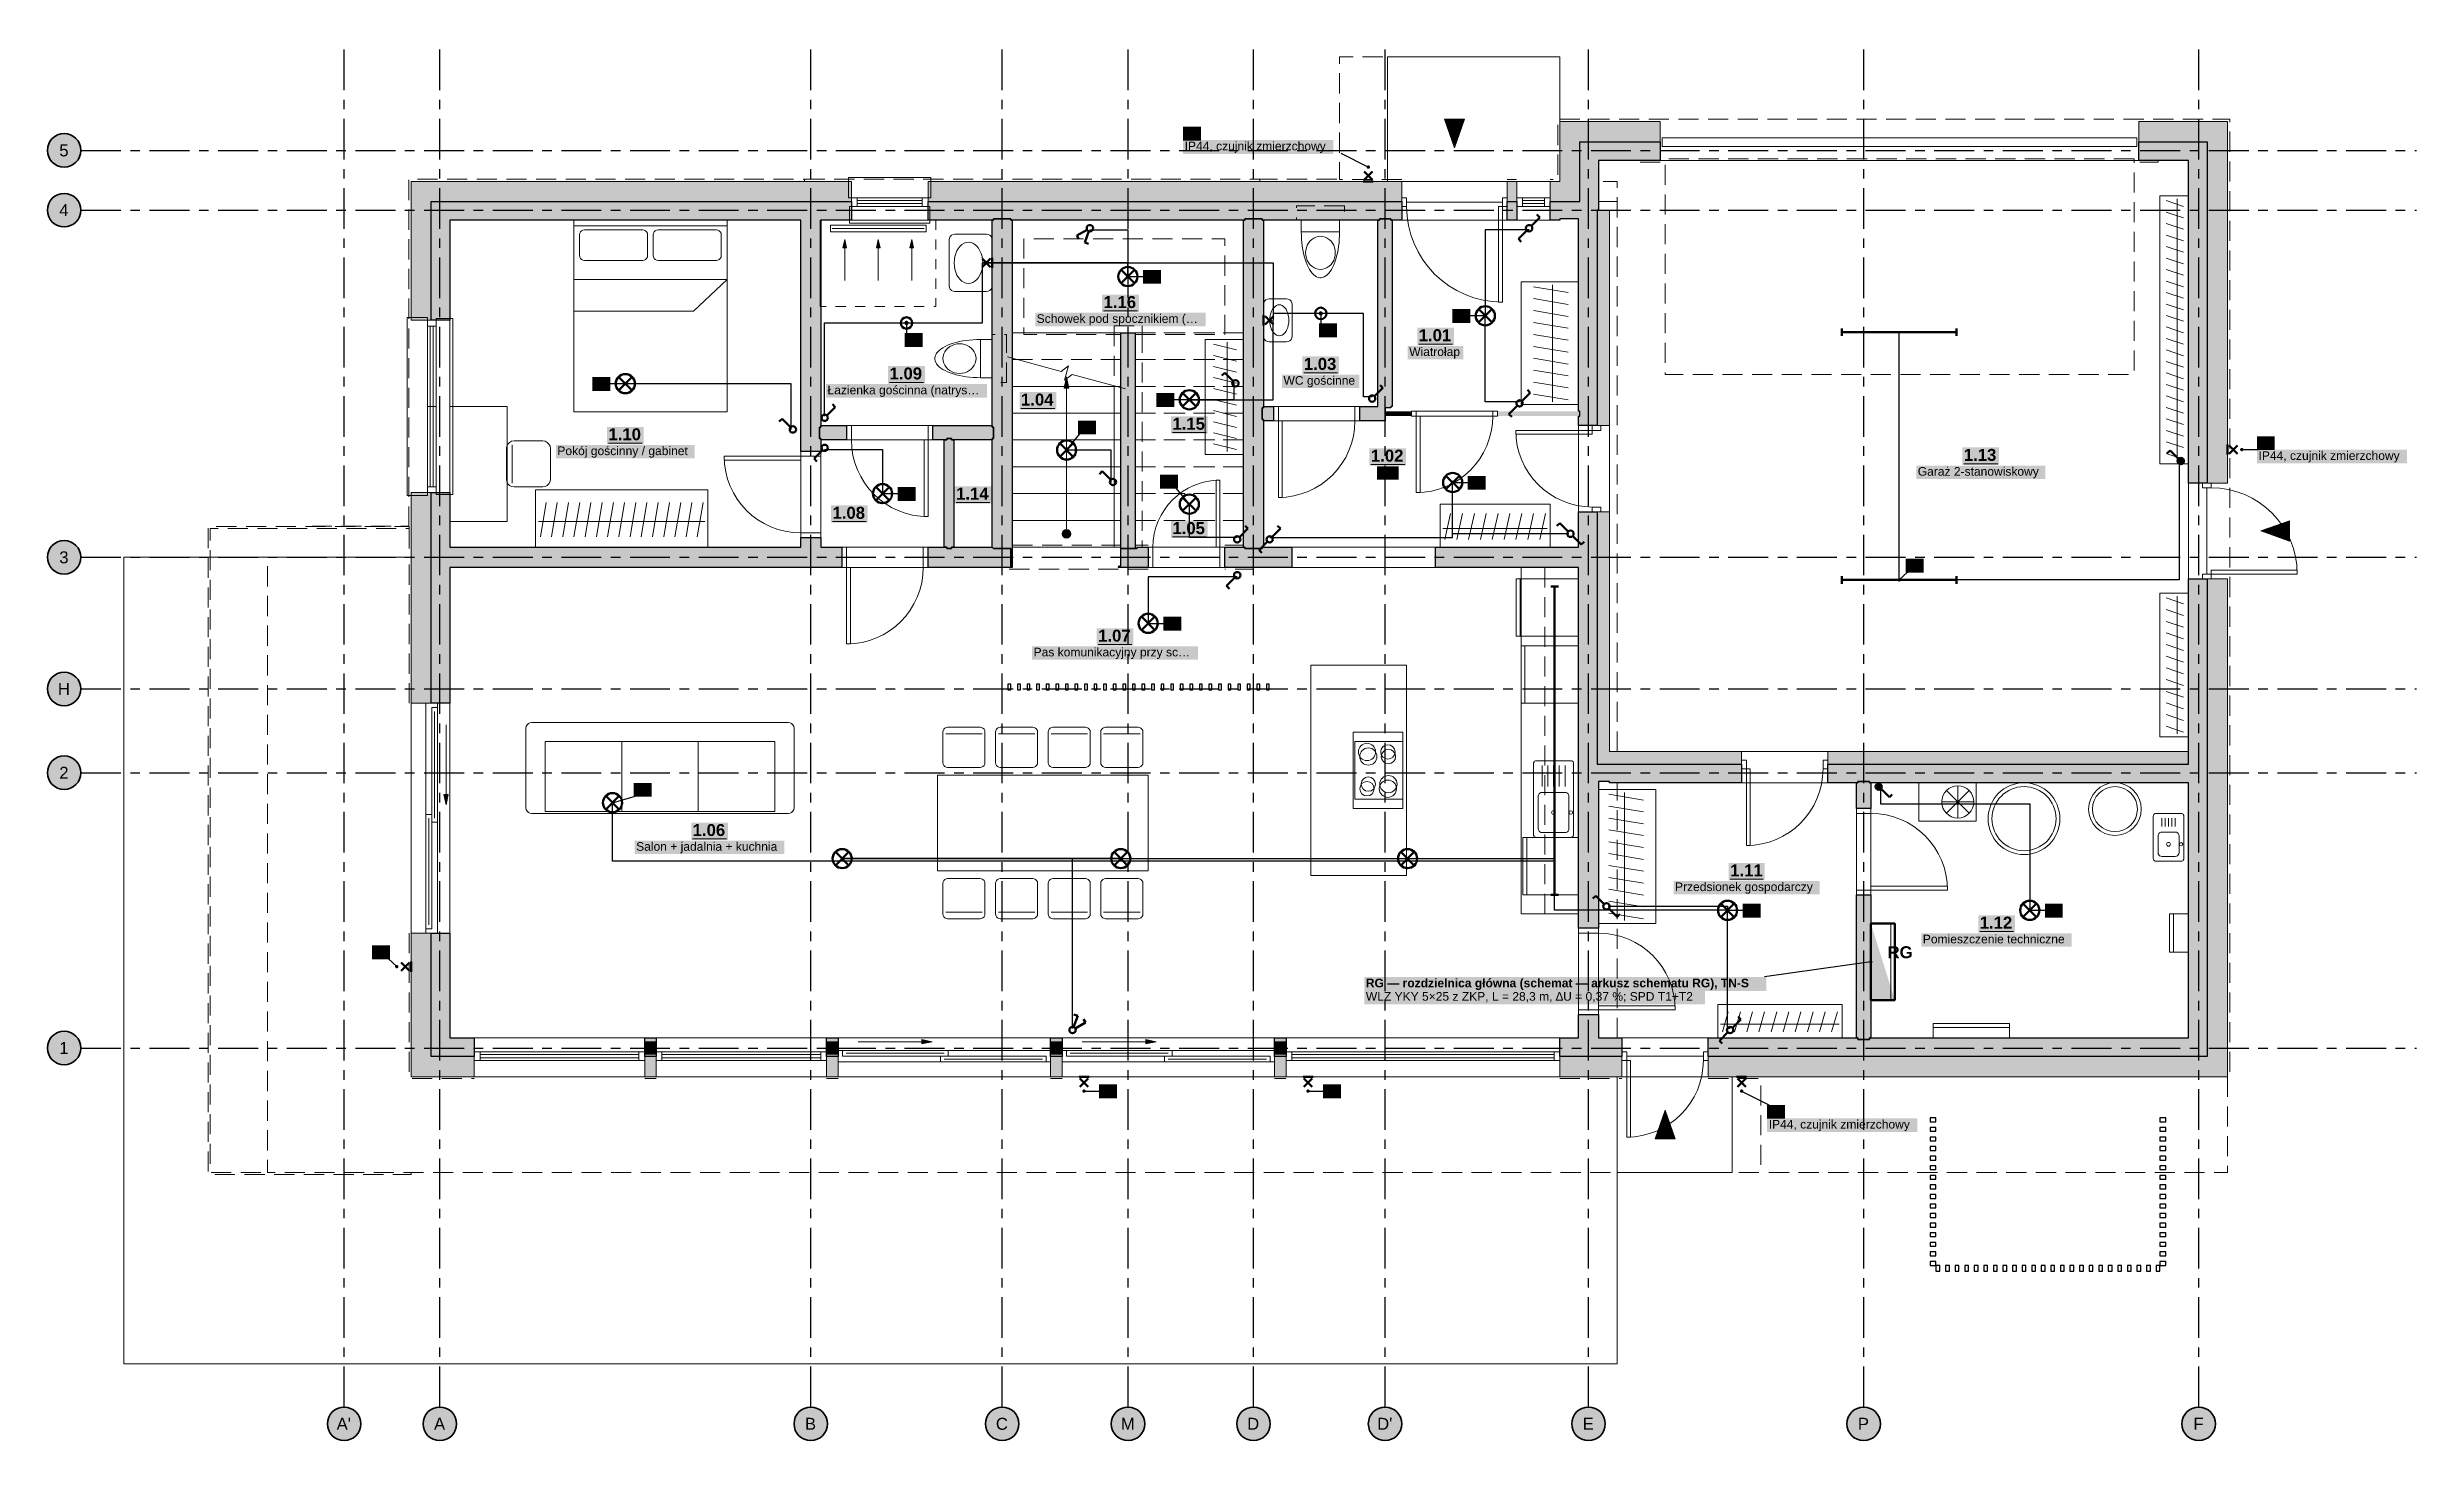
# Model space of a CAD drawing. Header units: metres. Extents: x -4.1 to 20.7, y -4.1 to 10.4.
import ezdxf

# ---------------------------------------------------------------- set-up
doc = ezdxf.new("R2010")
doc.units = ezdxf.units.M
for name, pattern in [('KRESKOWA', [5.25, 4.2, -1.05]), ('KRESKOWA_DROBNA', [3.15, 2.1, -1.05]), ('PUNKTOWA', [10.5, 8.4, -1.05, 0, -1.05])]:
    doc.linetypes.add(name, pattern=pattern)
doc.layers.add('A-MASKA', color=7, linetype='Continuous', lineweight=18)
doc.layers.add('E-OPISY', color=2, linetype='Continuous', lineweight=25)
for name, color, linetype, lineweight, true_color in [('E-LACZNIKI', 30, 'Continuous', 35, 0xd06000), ('E-OSWIETLENIE', 30, 'Continuous', 35, 0xd06000), ('E-ROZDZIELNICE', 1, 'Continuous', 35, 0xc00000), ('E-TRASY', 8, 'Continuous', 25, 0x606060), ('I-OSIE', 8, 'PUNKTOWA', 18, 0x7a7a7a), ('I-PODKLAD', 8, 'Continuous', 18, 0x9a9a9a), ('I-PODKLAD-SCIANY', 8, 'Continuous', 25, 0x6e6e6e), ('I-PODKLAD-WYPELN', 254, 'Continuous', 18, 0xe6e6e6), ('I-POMIESZCZENIA', 8, 'Continuous', 25, 0x4a4a4a)]:
    doc.layers.add(name, color=color, linetype=linetype, lineweight=lineweight, true_color=true_color)
doc.styles.add('PL_ARIAL', font='arial.ttf')
doc.styles.add('PL_ARIAL_B', font='arialbd.ttf')

msp = doc.modelspace()

# ---------------------------------------------------------------- texts
at = {"layer": 'E-OPISY'}
for s, style, p in [('L5', 'PL_ARIAL_B', (7.781, 9.514)), ('IP44, czujnik zmierzchowy', 'PL_ARIAL', (7.781, 9.375)), ('L1', 'PL_ARIAL_B', (7.362, 8.019)), ('L1', 'PL_ARIAL_B', (10.595, 7.609)), ('L1', 'PL_ARIAL_B', (4.875, 7.359)), ('L1', 'PL_ARIAL_B', (9.203, 7.459)), ('L1', 'PL_ARIAL_B', (1.61, 6.899)), ('L1', 'PL_ARIAL_B', (7.502, 6.732)), ('L1', 'PL_ARIAL_B', (6.685, 6.445)), ('L5', 'PL_ARIAL_B', (19, 6.282)), ('IP44, czujnik zmierzchowy', 'PL_ARIAL', (19, 6.142)), ('L1', 'PL_ARIAL_B', (7.54, 5.88)), ('L1', 'PL_ARIAL_B', (10.756, 5.868)), ('L1', 'PL_ARIAL_B', (4.8, 5.752)), ('L4', 'PL_ARIAL_B', (15.333, 5.002)), ('L1', 'PL_ARIAL_B', (7.575, 4.397)), ('L1', 'PL_ARIAL_B', (2.042, 2.662)), ('L1', 'PL_ARIAL_B', (13.628, 1.399)), ('L1', 'PL_ARIAL_B', (16.785, 1.399)), ('L5', 'PL_ARIAL_B', (-0.69, 0.963)), ('WLZ YKY 5×25 z ZKP, L = 28,3 m, ∆U = 0,37 %; SPD T1+T2', 'PL_ARIAL', (9.674, 0.494)), ('RG — rozdzielnica główna (schemat — arkusz schematu RG), TN-S', 'PL_ARIAL_B', (9.674, 0.634)), ('L5', 'PL_ARIAL_B', (6.905, -0.488)), ('L5', 'PL_ARIAL_B', (9.245, -0.488)), ('L5', 'PL_ARIAL_B', (13.883, -0.701)), ('IP44, czujnik zmierzchowy', 'PL_ARIAL', (13.883, -0.841))]:
    msp.add_text(s, height=0.09, dxfattribs=dict(at, style=style)).set_placement(p)
at = {"layer": 'E-ROZDZIELNICE', "style": 'PL_ARIAL_B'}
msp.add_text('RG', height=0.125, dxfattribs=at).set_placement((15.124, 0.938))
at = {"layer": 'I-OSIE', "style": 'PL_ARIAL'}
for s, p in [('5', (-3.976, 9.312)), ('4', (-3.976, 8.688)), ('3', (-3.976, 5.062)), ('H', (-3.991, 3.688)), ('2', (-3.976, 2.812)), ('1', (-3.976, -0.062)), ("A'", (-1.078, -3.987)), ('A', (-0.061, -3.987)), ('B', (3.814, -3.987)), ('C', (5.809, -3.987)), ('M', (7.114, -3.987)), ('D', (8.434, -3.987)), ("D'", (9.792, -3.987)), ('E', (11.939, -3.987)), ('P', (14.814, -3.987)), ('F', (18.32, -3.987))]:
    msp.add_text(s, height=0.125, dxfattribs=at).set_placement(p)
at = {"layer": 'I-POMIESZCZENIA'}
for s, height, style, p in [('1.16', 0.125, 'PL_ARIAL_B', (6.934, 7.728)), ('Schowek pod spocznikiem (…', 0.09, 'PL_ARIAL', (6.235, 7.573)), ('1.01', 0.125, 'PL_ARIAL_B', (10.226, 7.382)), ('1.03', 0.125, 'PL_ARIAL_B', (9.026, 7.082)), ('Wiatrołap', 0.09, 'PL_ARIAL', (10.127, 7.227)), ('1.09', 0.125, 'PL_ARIAL_B', (4.698, 6.982)), ('WC gościnne', 0.09, 'PL_ARIAL', (8.814, 6.927)), ('Łazienka gościnna (natrys…', 0.09, 'PL_ARIAL', (4.05, 6.827)), ('1.04', 0.125, 'PL_ARIAL_B', (6.071, 6.71)), ('1.10', 0.125, 'PL_ARIAL_B', (1.761, 6.347)), ('1.15', 0.125, 'PL_ARIAL_B', (7.653, 6.457)), ('Pokój gościnny / gabinet', 0.09, 'PL_ARIAL', (1.228, 6.192)), ('1.02', 0.125, 'PL_ARIAL_B', (9.727, 6.124)), ('1.13', 0.125, 'PL_ARIAL_B', (15.921, 6.132)), ('Hol', 0.09, 'PL_ARIAL', (9.805, 5.97)), ('Garaż 2-stanowiskowy', 0.09, 'PL_ARIAL', (15.44, 5.977)), ('1.14', 0.125, 'PL_ARIAL_B', (5.393, 5.727)), ('1.08', 0.125, 'PL_ARIAL_B', (4.102, 5.527)), ('1.05', 0.125, 'PL_ARIAL_B', (7.653, 5.367)), ('1.07', 0.125, 'PL_ARIAL_B', (6.877, 4.244)), ('Pas komunikacyjny przy sc…', 0.09, 'PL_ARIAL', (6.203, 4.09)), ('1.06', 0.125, 'PL_ARIAL_B', (2.641, 2.214)), ('Salon + jadalnia + kuchnia', 0.09, 'PL_ARIAL', (2.051, 2.06)), ('Przedsionek gospodarczy', 0.09, 'PL_ARIAL', (12.904, 1.639)), ('1.11', 0.125, 'PL_ARIAL_B', (13.481, 1.793)), ('1.12', 0.125, 'PL_ARIAL_B', (16.087, 1.247)), ('Pomieszczenie techniczne', 0.09, 'PL_ARIAL', (15.493, 1.093))]:
    msp.add_text(s, height=height, dxfattribs=dict(at, style=style)).set_placement(p)

# ---------------------------------------------------------------- hatches: boundary and pattern name
at = {"layer": 'A-MASKA', "true_color": 0xffffff}
for points in [[(7.764, 9.477), (7.952, 9.477), (7.952, 9.622), (7.764, 9.622)], [(7.764, 9.338), (9.333, 9.338), (9.333, 9.482), (7.764, 9.482)], [(7.345, 7.982), (7.533, 7.982), (7.533, 8.127), (7.345, 8.127)], [(6.22, 7.538), (8.002, 7.538), (8.002, 7.678), (6.22, 7.678)], [(6.919, 7.685), (7.303, 7.685), (7.303, 7.868), (6.919, 7.868)], [(10.577, 7.572), (10.765, 7.572), (10.765, 7.717), (10.577, 7.717)], [(4.857, 7.322), (5.045, 7.322), (5.045, 7.467), (4.857, 7.467)], [(9.185, 7.422), (9.373, 7.422), (9.373, 7.567), (9.185, 7.567)], [(10.211, 7.339), (10.595, 7.339), (10.595, 7.522), (10.211, 7.522)], [(9.011, 7.039), (9.394, 7.039), (9.394, 7.222), (9.011, 7.222)], [(10.112, 7.193), (10.694, 7.193), (10.694, 7.332), (10.112, 7.332)], [(1.592, 6.862), (1.78, 6.862), (1.78, 7.007), (1.592, 7.007)], [(4.035, 6.793), (5.715, 6.793), (5.715, 6.933), (4.035, 6.933)], [(4.683, 6.939), (5.067, 6.939), (5.067, 7.122), (4.683, 7.122)], [(8.799, 6.893), (9.606, 6.893), (9.606, 7.032), (8.799, 7.032)], [(6.056, 6.667), (6.439, 6.667), (6.439, 6.85), (6.056, 6.85)], [(7.485, 6.694), (7.672, 6.694), (7.672, 6.839), (7.485, 6.839)], [(1.746, 6.304), (2.129, 6.304), (2.129, 6.487), (1.746, 6.487)], [(6.668, 6.408), (6.855, 6.408), (6.855, 6.552), (6.668, 6.552)], [(7.638, 6.415), (8.022, 6.415), (8.022, 6.597), (7.638, 6.597)], [(1.213, 6.158), (2.662, 6.158), (2.662, 6.298), (1.213, 6.298)], [(9.712, 6.082), (10.095, 6.082), (10.095, 6.264), (9.712, 6.264)], [(15.906, 6.089), (16.29, 6.089), (16.29, 6.272), (15.906, 6.272)], [(18.983, 6.244), (19.17, 6.244), (19.17, 6.389), (18.983, 6.389)], [(18.983, 6.105), (20.551, 6.105), (20.551, 6.25), (18.983, 6.25)], [(7.522, 5.843), (7.71, 5.843), (7.71, 5.987), (7.522, 5.987)], [(9.79, 5.935), (10.017, 5.935), (10.017, 6.075), (9.79, 6.075)], [(10.738, 5.831), (10.926, 5.831), (10.926, 5.975), (10.738, 5.975)], [(15.425, 5.942), (16.771, 5.942), (16.771, 6.082), (15.425, 6.082)], [(4.782, 5.714), (4.97, 5.714), (4.97, 5.859), (4.782, 5.859)], [(5.378, 5.685), (5.762, 5.685), (5.762, 5.867), (5.378, 5.867)], [(4.087, 5.485), (4.47, 5.485), (4.47, 5.667), (4.087, 5.667)], [(7.638, 5.325), (8.022, 5.325), (8.022, 5.507), (7.638, 5.507)], [(15.315, 4.965), (15.503, 4.965), (15.503, 5.11), (15.315, 5.11)], [(7.558, 4.359), (7.745, 4.359), (7.745, 4.504), (7.558, 4.504)], [(6.862, 4.202), (7.245, 4.202), (7.245, 4.384), (6.862, 4.384)], [(6.188, 4.055), (7.919, 4.055), (7.919, 4.195), (6.188, 4.195)], [(2.025, 2.624), (2.213, 2.624), (2.213, 2.769), (2.025, 2.769)], [(2.626, 2.172), (3.01, 2.172), (3.01, 2.354), (2.626, 2.354)], [(2.036, 2.025), (3.6, 2.025), (3.6, 2.165), (2.036, 2.165)], [(12.889, 1.604), (14.416, 1.604), (14.416, 1.744), (12.889, 1.744)], [(13.466, 1.751), (13.839, 1.751), (13.839, 1.933), (13.466, 1.933)], [(13.61, 1.362), (13.798, 1.362), (13.798, 1.507), (13.61, 1.507)], [(16.768, 1.362), (16.955, 1.362), (16.955, 1.507), (16.768, 1.507)], [(16.072, 1.205), (16.455, 1.205), (16.455, 1.387), (16.072, 1.387)], [(-0.708, 0.926), (-0.52, 0.926), (-0.52, 1.071), (-0.708, 1.071)], [(15.478, 1.058), (17.049, 1.058), (17.049, 1.198), (15.478, 1.198)], [(9.657, 0.597), (13.857, 0.597), (13.857, 0.741), (9.657, 0.741)], [(9.657, 0.457), (13.218, 0.457), (13.218, 0.602), (9.657, 0.602)], [(6.888, -0.526), (7.075, -0.526), (7.075, -0.381), (6.888, -0.381)], [(9.228, -0.526), (9.415, -0.526), (9.415, -0.381), (9.228, -0.381)], [(13.865, -0.739), (14.053, -0.739), (14.053, -0.594), (13.865, -0.594)], [(13.865, -0.878), (15.434, -0.878), (15.434, -0.733), (13.865, -0.733)]]:
    msp.add_hatch(color=7, dxfattribs=at).paths.add_polyline_path(points)
at = {"layer": 'E-LACZNIKI', "true_color": 0x000000}
for points in [[(18.221, 6.13), (18.219, 6.139), (18.216, 6.147), (18.211, 6.153), (18.204, 6.159), (18.196, 6.162), (18.188, 6.163), (18.179, 6.162), (18.171, 6.159), (18.164, 6.153), (18.159, 6.147), (18.156, 6.139), (18.154, 6.13), (18.156, 6.121), (18.159, 6.114), (18.164, 6.107), (18.171, 6.101), (18.179, 6.098), (18.188, 6.097), (18.196, 6.098), (18.204, 6.101), (18.211, 6.107), (18.216, 6.114), (18.219, 6.121)], [(15.065, 2.73), (15.064, 2.739), (15.061, 2.747), (15.056, 2.753), (15.049, 2.759), (15.041, 2.762), (15.032, 2.763), (15.024, 2.762), (15.016, 2.759), (15.009, 2.753), (15.004, 2.747), (15.001, 2.739), (14.999, 2.73), (15.001, 2.721), (15.004, 2.713), (15.009, 2.707), (15.016, 2.701), (15.024, 2.698), (15.032, 2.697), (15.041, 2.698), (15.049, 2.701), (15.056, 2.707), (15.061, 2.713), (15.064, 2.721)]]:
    msp.add_hatch(color=7, dxfattribs=at).paths.add_polyline_path(points)
at = {"layer": 'E-OPISY', "true_color": 0x000000}
for points in [[(9.717, 9.2), (9.717, 9.205), (9.715, 9.209), (9.712, 9.212), (9.709, 9.215), (9.705, 9.217), (9.7, 9.218), (9.695, 9.217), (9.691, 9.215), (9.688, 9.212), (9.685, 9.209), (9.683, 9.205), (9.682, 9.2), (9.683, 9.195), (9.685, 9.191), (9.688, 9.188), (9.691, 9.185), (9.695, 9.183), (9.7, 9.183), (9.705, 9.183), (9.709, 9.185), (9.712, 9.188), (9.715, 9.191), (9.717, 9.195)], [(7.205, 8.057), (7.204, 8.062), (7.203, 8.066), (7.2, 8.07), (7.196, 8.073), (7.192, 8.074), (7.188, 8.075), (7.183, 8.074), (7.179, 8.073), (7.175, 8.07), (7.172, 8.066), (7.171, 8.062), (7.17, 8.057), (7.171, 8.053), (7.172, 8.049), (7.175, 8.045), (7.179, 8.042), (7.183, 8.041), (7.188, 8.04), (7.192, 8.041), (7.196, 8.042), (7.2, 8.045), (7.203, 8.049), (7.204, 8.053)], [(9.22, 7.672), (9.219, 7.677), (9.218, 7.681), (9.215, 7.685), (9.211, 7.688), (9.207, 7.689), (9.203, 7.69), (9.198, 7.689), (9.194, 7.688), (9.19, 7.685), (9.187, 7.681), (9.186, 7.677), (9.185, 7.672), (9.186, 7.668), (9.187, 7.664), (9.19, 7.66), (9.194, 7.657), (9.198, 7.656), (9.203, 7.655), (9.207, 7.656), (9.211, 7.657), (9.215, 7.66), (9.218, 7.664), (9.219, 7.668)], [(4.893, 7.572), (4.892, 7.577), (4.89, 7.581), (4.887, 7.585), (4.884, 7.588), (4.88, 7.589), (4.875, 7.59), (4.87, 7.589), (4.866, 7.588), (4.863, 7.585), (4.86, 7.581), (4.858, 7.577), (4.857, 7.572), (4.858, 7.568), (4.86, 7.564), (4.863, 7.56), (4.866, 7.557), (4.87, 7.556), (4.875, 7.555), (4.88, 7.556), (4.884, 7.557), (4.887, 7.56), (4.89, 7.564), (4.892, 7.568)], [(10.94, 7.647), (10.939, 7.652), (10.938, 7.656), (10.935, 7.66), (10.931, 7.663), (10.927, 7.664), (10.922, 7.665), (10.918, 7.664), (10.914, 7.663), (10.91, 7.66), (10.907, 7.656), (10.906, 7.652), (10.905, 7.647), (10.906, 7.643), (10.907, 7.639), (10.91, 7.635), (10.914, 7.632), (10.918, 7.631), (10.922, 7.63), (10.927, 7.631), (10.931, 7.632), (10.935, 7.635), (10.938, 7.639), (10.939, 7.643)], [(1.955, 6.938), (1.954, 6.942), (1.953, 6.946), (1.95, 6.95), (1.946, 6.953), (1.942, 6.954), (1.938, 6.955), (1.933, 6.954), (1.929, 6.953), (1.925, 6.95), (1.922, 6.946), (1.921, 6.942), (1.92, 6.938), (1.921, 6.933), (1.922, 6.929), (1.925, 6.925), (1.929, 6.922), (1.933, 6.921), (1.938, 6.92), (1.942, 6.921), (1.946, 6.922), (1.95, 6.925), (1.953, 6.929), (1.954, 6.933)], [(7.848, 6.77), (7.847, 6.775), (7.845, 6.779), (7.842, 6.782), (7.839, 6.785), (7.835, 6.787), (7.83, 6.787), (7.825, 6.787), (7.821, 6.785), (7.818, 6.782), (7.815, 6.779), (7.813, 6.775), (7.812, 6.77), (7.813, 6.765), (7.815, 6.761), (7.818, 6.758), (7.821, 6.755), (7.825, 6.753), (7.83, 6.752), (7.835, 6.753), (7.839, 6.755), (7.842, 6.758), (7.845, 6.761), (7.847, 6.765)], [(6.565, 6.245), (6.564, 6.25), (6.563, 6.254), (6.56, 6.257), (6.556, 6.26), (6.552, 6.262), (6.548, 6.262), (6.543, 6.262), (6.539, 6.26), (6.535, 6.257), (6.532, 6.254), (6.531, 6.25), (6.53, 6.245), (6.531, 6.24), (6.532, 6.236), (6.535, 6.233), (6.539, 6.23), (6.543, 6.228), (6.548, 6.227), (6.552, 6.228), (6.556, 6.23), (6.56, 6.233), (6.563, 6.236), (6.564, 6.24)], [(18.842, 6.25), (18.842, 6.255), (18.84, 6.259), (18.837, 6.262), (18.834, 6.265), (18.83, 6.267), (18.825, 6.268), (18.82, 6.267), (18.816, 6.265), (18.813, 6.262), (18.81, 6.259), (18.808, 6.255), (18.808, 6.25), (18.808, 6.245), (18.81, 6.241), (18.813, 6.238), (18.816, 6.235), (18.82, 6.233), (18.825, 6.232), (18.83, 6.233), (18.834, 6.235), (18.837, 6.238), (18.84, 6.241), (18.842, 6.245)], [(4.643, 5.79), (4.642, 5.795), (4.64, 5.799), (4.637, 5.802), (4.634, 5.805), (4.63, 5.807), (4.625, 5.808), (4.62, 5.807), (4.616, 5.805), (4.613, 5.802), (4.61, 5.799), (4.608, 5.795), (4.607, 5.79), (4.608, 5.785), (4.61, 5.781), (4.613, 5.778), (4.616, 5.775), (4.62, 5.773), (4.625, 5.772), (4.63, 5.773), (4.634, 5.775), (4.637, 5.778), (4.64, 5.781), (4.642, 5.785)], [(7.848, 5.68), (7.847, 5.685), (7.845, 5.689), (7.842, 5.692), (7.839, 5.695), (7.835, 5.697), (7.83, 5.697), (7.825, 5.697), (7.821, 5.695), (7.818, 5.692), (7.815, 5.689), (7.813, 5.685), (7.812, 5.68), (7.813, 5.675), (7.815, 5.671), (7.818, 5.668), (7.821, 5.665), (7.825, 5.663), (7.83, 5.662), (7.835, 5.663), (7.839, 5.665), (7.842, 5.668), (7.845, 5.671), (7.847, 5.675)], [(10.598, 5.906), (10.598, 5.911), (10.596, 5.915), (10.593, 5.918), (10.59, 5.921), (10.586, 5.923), (10.581, 5.924), (10.576, 5.923), (10.572, 5.921), (10.569, 5.918), (10.566, 5.915), (10.564, 5.911), (10.563, 5.906), (10.564, 5.902), (10.566, 5.897), (10.569, 5.894), (10.572, 5.891), (10.576, 5.889), (10.581, 5.889), (10.586, 5.889), (10.59, 5.891), (10.593, 5.894), (10.596, 5.897), (10.598, 5.902)], [(15.263, 4.889), (15.262, 4.893), (15.26, 4.897), (15.257, 4.901), (15.254, 4.904), (15.25, 4.906), (15.245, 4.906), (15.24, 4.906), (15.236, 4.904), (15.233, 4.901), (15.23, 4.897), (15.228, 4.893), (15.228, 4.889), (15.228, 4.884), (15.23, 4.88), (15.233, 4.876), (15.236, 4.874), (15.24, 4.872), (15.245, 4.871), (15.25, 4.872), (15.254, 4.874), (15.257, 4.876), (15.26, 4.88), (15.262, 4.884)], [(7.418, 4.435), (7.417, 4.44), (7.415, 4.444), (7.412, 4.447), (7.409, 4.45), (7.405, 4.452), (7.4, 4.452), (7.395, 4.452), (7.391, 4.45), (7.388, 4.447), (7.385, 4.444), (7.383, 4.44), (7.383, 4.435), (7.383, 4.43), (7.385, 4.426), (7.388, 4.423), (7.391, 4.42), (7.395, 4.418), (7.4, 4.417), (7.405, 4.418), (7.409, 4.42), (7.412, 4.423), (7.415, 4.426), (7.417, 4.43)], [(1.822, 2.562), (1.821, 2.567), (1.819, 2.571), (1.817, 2.575), (1.813, 2.578), (1.809, 2.579), (1.804, 2.58), (1.8, 2.579), (1.796, 2.578), (1.792, 2.575), (1.789, 2.571), (1.787, 2.567), (1.787, 2.562), (1.787, 2.558), (1.789, 2.554), (1.792, 2.55), (1.796, 2.547), (1.8, 2.546), (1.804, 2.545), (1.809, 2.546), (1.813, 2.547), (1.817, 2.55), (1.819, 2.554), (1.821, 2.558)], [(13.47, 1.438), (13.469, 1.442), (13.468, 1.446), (13.465, 1.45), (13.461, 1.453), (13.457, 1.454), (13.453, 1.455), (13.448, 1.454), (13.444, 1.453), (13.44, 1.45), (13.437, 1.446), (13.436, 1.442), (13.435, 1.438), (13.436, 1.433), (13.437, 1.429), (13.44, 1.425), (13.444, 1.422), (13.448, 1.421), (13.453, 1.42), (13.457, 1.421), (13.461, 1.422), (13.465, 1.425), (13.468, 1.429), (13.469, 1.433)], [(16.627, 1.438), (16.627, 1.442), (16.625, 1.446), (16.622, 1.45), (16.619, 1.453), (16.615, 1.454), (16.61, 1.455), (16.605, 1.454), (16.601, 1.453), (16.598, 1.45), (16.595, 1.446), (16.593, 1.442), (16.593, 1.438), (16.593, 1.433), (16.595, 1.429), (16.598, 1.425), (16.601, 1.422), (16.605, 1.421), (16.61, 1.42), (16.615, 1.421), (16.619, 1.422), (16.622, 1.425), (16.625, 1.429), (16.627, 1.433)], [(-0.433, 0.85), (-0.433, 0.855), (-0.435, 0.859), (-0.438, 0.862), (-0.441, 0.865), (-0.445, 0.867), (-0.45, 0.867), (-0.455, 0.867), (-0.459, 0.865), (-0.462, 0.862), (-0.465, 0.859), (-0.467, 0.855), (-0.468, 0.85), (-0.467, 0.845), (-0.465, 0.841), (-0.462, 0.838), (-0.459, 0.835), (-0.455, 0.833), (-0.45, 0.832), (-0.445, 0.833), (-0.441, 0.835), (-0.438, 0.838), (-0.435, 0.841), (-0.433, 0.845)], [(14.967, 0.9), (14.967, 0.905), (14.965, 0.909), (14.962, 0.912), (14.959, 0.915), (14.955, 0.917), (14.95, 0.917), (14.945, 0.917), (14.941, 0.915), (14.938, 0.912), (14.935, 0.909), (14.933, 0.905), (14.932, 0.9), (14.933, 0.895), (14.935, 0.891), (14.938, 0.888), (14.941, 0.885), (14.945, 0.883), (14.95, 0.883), (14.955, 0.883), (14.959, 0.885), (14.962, 0.888), (14.965, 0.891), (14.967, 0.895)], [(6.748, -0.45), (6.747, -0.445), (6.745, -0.441), (6.742, -0.438), (6.739, -0.435), (6.735, -0.433), (6.73, -0.433), (6.725, -0.433), (6.721, -0.435), (6.718, -0.438), (6.715, -0.441), (6.713, -0.445), (6.713, -0.45), (6.713, -0.455), (6.715, -0.459), (6.718, -0.462), (6.721, -0.465), (6.725, -0.467), (6.73, -0.468), (6.735, -0.467), (6.739, -0.465), (6.742, -0.462), (6.745, -0.459), (6.747, -0.455)], [(9.088, -0.45), (9.087, -0.445), (9.085, -0.441), (9.082, -0.438), (9.079, -0.435), (9.075, -0.433), (9.07, -0.433), (9.065, -0.433), (9.061, -0.435), (9.058, -0.438), (9.055, -0.441), (9.053, -0.445), (9.053, -0.45), (9.053, -0.455), (9.055, -0.459), (9.058, -0.462), (9.061, -0.465), (9.065, -0.467), (9.07, -0.468), (9.075, -0.467), (9.079, -0.465), (9.082, -0.462), (9.085, -0.459), (9.087, -0.455)], [(13.617, -0.45), (13.617, -0.445), (13.615, -0.441), (13.612, -0.438), (13.609, -0.435), (13.605, -0.433), (13.6, -0.433), (13.595, -0.433), (13.591, -0.435), (13.588, -0.438), (13.585, -0.441), (13.583, -0.445), (13.582, -0.45), (13.583, -0.455), (13.585, -0.459), (13.588, -0.462), (13.591, -0.465), (13.595, -0.467), (13.6, -0.468), (13.605, -0.467), (13.609, -0.465), (13.612, -0.462), (13.615, -0.459), (13.617, -0.455)]]:
    msp.add_hatch(color=7, dxfattribs=at).paths.add_polyline_path(points)
at = {"layer": 'E-OSWIETLENIE', "true_color": 0x000000}
for points in [[(9.225, 7.672), (9.224, 7.678), (9.222, 7.684), (9.218, 7.688), (9.214, 7.692), (9.208, 7.694), (9.203, 7.695), (9.197, 7.694), (9.191, 7.692), (9.187, 7.688), (9.183, 7.684), (9.181, 7.678), (9.18, 7.672), (9.181, 7.667), (9.183, 7.661), (9.187, 7.657), (9.191, 7.653), (9.197, 7.651), (9.203, 7.65), (9.208, 7.651), (9.214, 7.653), (9.218, 7.657), (9.222, 7.661), (9.224, 7.667)], [(4.897, 7.572), (4.897, 7.578), (4.894, 7.584), (4.891, 7.588), (4.886, 7.592), (4.881, 7.594), (4.875, 7.595), (4.869, 7.594), (4.864, 7.592), (4.859, 7.588), (4.856, 7.584), (4.853, 7.578), (4.853, 7.572), (4.853, 7.567), (4.856, 7.561), (4.859, 7.557), (4.864, 7.553), (4.869, 7.551), (4.875, 7.55), (4.881, 7.551), (4.886, 7.553), (4.891, 7.557), (4.894, 7.561), (4.897, 7.567)]]:
    msp.add_hatch(color=7, dxfattribs=at).paths.add_polyline_path(points)
at = {"layer": 'E-ROZDZIELNICE', "true_color": 0x000000}
msp.add_hatch(color=7, dxfattribs=at).paths.add_polyline_path([(14.95, 1.3), (14.95, 0.5), (15.2, 0.5)])
at = {"layer": 'I-OSIE', "true_color": 0xffffff}
for points in [[(-3.75, 9.375), (-3.751, 9.398), (-3.756, 9.42), (-3.763, 9.442), (-3.773, 9.463), (-3.786, 9.482), (-3.801, 9.499), (-3.818, 9.514), (-3.837, 9.527), (-3.858, 9.537), (-3.88, 9.544), (-3.902, 9.549), (-3.925, 9.55), (-3.948, 9.549), (-3.97, 9.544), (-3.992, 9.537), (-4.013, 9.527), (-4.032, 9.514), (-4.049, 9.499), (-4.064, 9.482), (-4.077, 9.463), (-4.087, 9.442), (-4.094, 9.42), (-4.099, 9.398), (-4.1, 9.375), (-4.099, 9.352), (-4.094, 9.33), (-4.087, 9.308), (-4.077, 9.287), (-4.064, 9.268), (-4.049, 9.251), (-4.032, 9.236), (-4.013, 9.223), (-3.992, 9.213), (-3.97, 9.206), (-3.948, 9.201), (-3.925, 9.2), (-3.902, 9.201), (-3.88, 9.206), (-3.858, 9.213), (-3.837, 9.223), (-3.818, 9.236), (-3.801, 9.251), (-3.786, 9.268), (-3.773, 9.287), (-3.763, 9.308), (-3.756, 9.33), (-3.751, 9.352)], [(-3.75, 8.75), (-3.751, 8.773), (-3.756, 8.795), (-3.763, 8.817), (-3.773, 8.838), (-3.786, 8.857), (-3.801, 8.874), (-3.818, 8.889), (-3.837, 8.902), (-3.858, 8.912), (-3.88, 8.919), (-3.902, 8.924), (-3.925, 8.925), (-3.948, 8.924), (-3.97, 8.919), (-3.992, 8.912), (-4.013, 8.902), (-4.032, 8.889), (-4.049, 8.874), (-4.064, 8.857), (-4.077, 8.838), (-4.087, 8.817), (-4.094, 8.795), (-4.099, 8.773), (-4.1, 8.75), (-4.099, 8.727), (-4.094, 8.705), (-4.087, 8.683), (-4.077, 8.662), (-4.064, 8.643), (-4.049, 8.626), (-4.032, 8.611), (-4.013, 8.598), (-3.992, 8.588), (-3.97, 8.581), (-3.948, 8.576), (-3.925, 8.575), (-3.902, 8.576), (-3.88, 8.581), (-3.858, 8.588), (-3.837, 8.598), (-3.818, 8.611), (-3.801, 8.626), (-3.786, 8.643), (-3.773, 8.662), (-3.763, 8.683), (-3.756, 8.705), (-3.751, 8.727)], [(-3.75, 5.125), (-3.751, 5.148), (-3.756, 5.17), (-3.763, 5.192), (-3.773, 5.213), (-3.786, 5.232), (-3.801, 5.249), (-3.818, 5.264), (-3.837, 5.277), (-3.858, 5.287), (-3.88, 5.294), (-3.902, 5.299), (-3.925, 5.3), (-3.948, 5.299), (-3.97, 5.294), (-3.992, 5.287), (-4.013, 5.277), (-4.032, 5.264), (-4.049, 5.249), (-4.064, 5.232), (-4.077, 5.213), (-4.087, 5.192), (-4.094, 5.17), (-4.099, 5.148), (-4.1, 5.125), (-4.099, 5.102), (-4.094, 5.08), (-4.087, 5.058), (-4.077, 5.037), (-4.064, 5.018), (-4.049, 5.001), (-4.032, 4.986), (-4.013, 4.973), (-3.992, 4.963), (-3.97, 4.956), (-3.948, 4.951), (-3.925, 4.95), (-3.902, 4.951), (-3.88, 4.956), (-3.858, 4.963), (-3.837, 4.973), (-3.818, 4.986), (-3.801, 5.001), (-3.786, 5.018), (-3.773, 5.037), (-3.763, 5.058), (-3.756, 5.08), (-3.751, 5.102)], [(-3.75, 3.75), (-3.751, 3.773), (-3.756, 3.795), (-3.763, 3.817), (-3.773, 3.837), (-3.786, 3.857), (-3.801, 3.874), (-3.818, 3.889), (-3.837, 3.902), (-3.858, 3.912), (-3.88, 3.919), (-3.902, 3.924), (-3.925, 3.925), (-3.948, 3.924), (-3.97, 3.919), (-3.992, 3.912), (-4.013, 3.902), (-4.032, 3.889), (-4.049, 3.874), (-4.064, 3.857), (-4.077, 3.837), (-4.087, 3.817), (-4.094, 3.795), (-4.099, 3.773), (-4.1, 3.75), (-4.099, 3.727), (-4.094, 3.705), (-4.087, 3.683), (-4.077, 3.663), (-4.064, 3.643), (-4.049, 3.626), (-4.032, 3.611), (-4.013, 3.598), (-3.992, 3.588), (-3.97, 3.581), (-3.948, 3.576), (-3.925, 3.575), (-3.902, 3.576), (-3.88, 3.581), (-3.858, 3.588), (-3.837, 3.598), (-3.818, 3.611), (-3.801, 3.626), (-3.786, 3.643), (-3.773, 3.663), (-3.763, 3.683), (-3.756, 3.705), (-3.751, 3.727)], [(-3.75, 2.875), (-3.751, 2.898), (-3.756, 2.92), (-3.763, 2.942), (-3.773, 2.962), (-3.786, 2.982), (-3.801, 2.999), (-3.818, 3.014), (-3.837, 3.027), (-3.858, 3.037), (-3.88, 3.044), (-3.902, 3.049), (-3.925, 3.05), (-3.948, 3.049), (-3.97, 3.044), (-3.992, 3.037), (-4.013, 3.027), (-4.032, 3.014), (-4.049, 2.999), (-4.064, 2.982), (-4.077, 2.962), (-4.087, 2.942), (-4.094, 2.92), (-4.099, 2.898), (-4.1, 2.875), (-4.099, 2.852), (-4.094, 2.83), (-4.087, 2.808), (-4.077, 2.788), (-4.064, 2.768), (-4.049, 2.751), (-4.032, 2.736), (-4.013, 2.723), (-3.992, 2.713), (-3.97, 2.706), (-3.948, 2.701), (-3.925, 2.7), (-3.902, 2.701), (-3.88, 2.706), (-3.858, 2.713), (-3.837, 2.723), (-3.818, 2.736), (-3.801, 2.751), (-3.786, 2.768), (-3.773, 2.788), (-3.763, 2.808), (-3.756, 2.83), (-3.751, 2.852)], [(-3.75, 0), (-3.751, 0.023), (-3.756, 0.045), (-3.763, 0.067), (-3.773, 0.087), (-3.786, 0.107), (-3.801, 0.124), (-3.818, 0.139), (-3.837, 0.152), (-3.858, 0.162), (-3.88, 0.169), (-3.902, 0.174), (-3.925, 0.175), (-3.948, 0.174), (-3.97, 0.169), (-3.992, 0.162), (-4.013, 0.152), (-4.032, 0.139), (-4.049, 0.124), (-4.064, 0.107), (-4.077, 0.087), (-4.087, 0.067), (-4.094, 0.045), (-4.099, 0.023), (-4.1, 0), (-4.099, -0.023), (-4.094, -0.045), (-4.087, -0.067), (-4.077, -0.088), (-4.064, -0.107), (-4.049, -0.124), (-4.032, -0.139), (-4.013, -0.152), (-3.992, -0.162), (-3.97, -0.169), (-3.948, -0.174), (-3.925, -0.175), (-3.902, -0.174), (-3.88, -0.169), (-3.858, -0.162), (-3.837, -0.152), (-3.818, -0.139), (-3.801, -0.124), (-3.786, -0.107), (-3.773, -0.088), (-3.763, -0.067), (-3.756, -0.045), (-3.751, -0.023)], [(-0.825, -3.925), (-0.826, -3.902), (-0.831, -3.88), (-0.838, -3.858), (-0.848, -3.837), (-0.861, -3.818), (-0.876, -3.801), (-0.893, -3.786), (-0.913, -3.773), (-0.933, -3.763), (-0.955, -3.756), (-0.977, -3.751), (-1, -3.75), (-1.023, -3.751), (-1.045, -3.756), (-1.067, -3.763), (-1.088, -3.773), (-1.107, -3.786), (-1.124, -3.801), (-1.139, -3.818), (-1.152, -3.837), (-1.162, -3.858), (-1.169, -3.88), (-1.174, -3.902), (-1.175, -3.925), (-1.174, -3.948), (-1.169, -3.97), (-1.162, -3.992), (-1.152, -4.013), (-1.139, -4.032), (-1.124, -4.049), (-1.107, -4.064), (-1.088, -4.077), (-1.067, -4.087), (-1.045, -4.094), (-1.023, -4.099), (-1, -4.1), (-0.977, -4.099), (-0.955, -4.094), (-0.933, -4.087), (-0.913, -4.077), (-0.893, -4.064), (-0.876, -4.049), (-0.861, -4.032), (-0.848, -4.013), (-0.838, -3.992), (-0.831, -3.97), (-0.826, -3.948)], [(0.175, -3.925), (0.174, -3.902), (0.169, -3.88), (0.162, -3.858), (0.152, -3.837), (0.139, -3.818), (0.124, -3.801), (0.107, -3.786), (0.087, -3.773), (0.067, -3.763), (0.045, -3.756), (0.023, -3.751), (0, -3.75), (-0.023, -3.751), (-0.045, -3.756), (-0.067, -3.763), (-0.088, -3.773), (-0.107, -3.786), (-0.124, -3.801), (-0.139, -3.818), (-0.152, -3.837), (-0.162, -3.858), (-0.169, -3.88), (-0.174, -3.902), (-0.175, -3.925), (-0.174, -3.948), (-0.169, -3.97), (-0.162, -3.992), (-0.152, -4.013), (-0.139, -4.032), (-0.124, -4.049), (-0.107, -4.064), (-0.088, -4.077), (-0.067, -4.087), (-0.045, -4.094), (-0.023, -4.099), (0, -4.1), (0.023, -4.099), (0.045, -4.094), (0.067, -4.087), (0.087, -4.077), (0.107, -4.064), (0.124, -4.049), (0.139, -4.032), (0.152, -4.013), (0.162, -3.992), (0.169, -3.97), (0.174, -3.948)], [(4.05, -3.925), (4.049, -3.902), (4.044, -3.88), (4.037, -3.858), (4.027, -3.837), (4.014, -3.818), (3.999, -3.801), (3.982, -3.786), (3.962, -3.773), (3.942, -3.763), (3.92, -3.756), (3.898, -3.751), (3.875, -3.75), (3.852, -3.751), (3.83, -3.756), (3.808, -3.763), (3.788, -3.773), (3.768, -3.786), (3.751, -3.801), (3.736, -3.818), (3.723, -3.837), (3.713, -3.858), (3.706, -3.88), (3.701, -3.902), (3.7, -3.925), (3.701, -3.948), (3.706, -3.97), (3.713, -3.992), (3.723, -4.013), (3.736, -4.032), (3.751, -4.049), (3.768, -4.064), (3.788, -4.077), (3.808, -4.087), (3.83, -4.094), (3.852, -4.099), (3.875, -4.1), (3.898, -4.099), (3.92, -4.094), (3.942, -4.087), (3.962, -4.077), (3.982, -4.064), (3.999, -4.049), (4.014, -4.032), (4.027, -4.013), (4.037, -3.992), (4.044, -3.97), (4.049, -3.948)], [(6.05, -3.925), (6.049, -3.902), (6.044, -3.88), (6.037, -3.858), (6.027, -3.837), (6.014, -3.818), (5.999, -3.801), (5.982, -3.786), (5.962, -3.773), (5.942, -3.763), (5.92, -3.756), (5.898, -3.751), (5.875, -3.75), (5.852, -3.751), (5.83, -3.756), (5.808, -3.763), (5.787, -3.773), (5.768, -3.786), (5.751, -3.801), (5.736, -3.818), (5.723, -3.837), (5.713, -3.858), (5.706, -3.88), (5.701, -3.902), (5.7, -3.925), (5.701, -3.948), (5.706, -3.97), (5.713, -3.992), (5.723, -4.013), (5.736, -4.032), (5.751, -4.049), (5.768, -4.064), (5.787, -4.077), (5.808, -4.087), (5.83, -4.094), (5.852, -4.099), (5.875, -4.1), (5.898, -4.099), (5.92, -4.094), (5.942, -4.087), (5.962, -4.077), (5.982, -4.064), (5.999, -4.049), (6.014, -4.032), (6.027, -4.013), (6.037, -3.992), (6.044, -3.97), (6.049, -3.948)], [(7.365, -3.925), (7.364, -3.902), (7.359, -3.88), (7.352, -3.858), (7.342, -3.837), (7.329, -3.818), (7.314, -3.801), (7.297, -3.786), (7.277, -3.773), (7.257, -3.763), (7.235, -3.756), (7.213, -3.751), (7.19, -3.75), (7.167, -3.751), (7.145, -3.756), (7.123, -3.763), (7.103, -3.773), (7.083, -3.786), (7.066, -3.801), (7.051, -3.818), (7.038, -3.837), (7.028, -3.858), (7.021, -3.88), (7.016, -3.902), (7.015, -3.925), (7.016, -3.948), (7.021, -3.97), (7.028, -3.992), (7.038, -4.013), (7.051, -4.032), (7.066, -4.049), (7.083, -4.064), (7.103, -4.077), (7.123, -4.087), (7.145, -4.094), (7.167, -4.099), (7.19, -4.1), (7.213, -4.099), (7.235, -4.094), (7.257, -4.087), (7.277, -4.077), (7.297, -4.064), (7.314, -4.049), (7.329, -4.032), (7.342, -4.013), (7.352, -3.992), (7.359, -3.97), (7.364, -3.948)], [(8.675, -3.925), (8.674, -3.902), (8.669, -3.88), (8.662, -3.858), (8.652, -3.837), (8.639, -3.818), (8.624, -3.801), (8.607, -3.786), (8.588, -3.773), (8.567, -3.763), (8.545, -3.756), (8.523, -3.751), (8.5, -3.75), (8.477, -3.751), (8.455, -3.756), (8.433, -3.763), (8.412, -3.773), (8.393, -3.786), (8.376, -3.801), (8.361, -3.818), (8.348, -3.837), (8.338, -3.858), (8.331, -3.88), (8.326, -3.902), (8.325, -3.925), (8.326, -3.948), (8.331, -3.97), (8.338, -3.992), (8.348, -4.013), (8.361, -4.032), (8.376, -4.049), (8.393, -4.064), (8.412, -4.077), (8.433, -4.087), (8.455, -4.094), (8.477, -4.099), (8.5, -4.1), (8.523, -4.099), (8.545, -4.094), (8.567, -4.087), (8.588, -4.077), (8.607, -4.064), (8.624, -4.049), (8.639, -4.032), (8.652, -4.013), (8.662, -3.992), (8.669, -3.97), (8.674, -3.948)], [(10.05, -3.925), (10.049, -3.902), (10.044, -3.88), (10.037, -3.858), (10.027, -3.837), (10.014, -3.818), (9.999, -3.801), (9.982, -3.786), (9.963, -3.773), (9.942, -3.763), (9.92, -3.756), (9.898, -3.751), (9.875, -3.75), (9.852, -3.751), (9.83, -3.756), (9.808, -3.763), (9.787, -3.773), (9.768, -3.786), (9.751, -3.801), (9.736, -3.818), (9.723, -3.837), (9.713, -3.858), (9.706, -3.88), (9.701, -3.902), (9.7, -3.925), (9.701, -3.948), (9.706, -3.97), (9.713, -3.992), (9.723, -4.013), (9.736, -4.032), (9.751, -4.049), (9.768, -4.064), (9.787, -4.077), (9.808, -4.087), (9.83, -4.094), (9.852, -4.099), (9.875, -4.1), (9.898, -4.099), (9.92, -4.094), (9.942, -4.087), (9.963, -4.077), (9.982, -4.064), (9.999, -4.049), (10.014, -4.032), (10.027, -4.013), (10.037, -3.992), (10.044, -3.97), (10.049, -3.948)], [(12.175, -3.925), (12.174, -3.902), (12.169, -3.88), (12.162, -3.858), (12.152, -3.837), (12.139, -3.818), (12.124, -3.801), (12.107, -3.786), (12.088, -3.773), (12.067, -3.763), (12.045, -3.756), (12.023, -3.751), (12, -3.75), (11.977, -3.751), (11.955, -3.756), (11.933, -3.763), (11.912, -3.773), (11.893, -3.786), (11.876, -3.801), (11.861, -3.818), (11.848, -3.837), (11.838, -3.858), (11.831, -3.88), (11.826, -3.902), (11.825, -3.925), (11.826, -3.948), (11.831, -3.97), (11.838, -3.992), (11.848, -4.013), (11.861, -4.032), (11.876, -4.049), (11.893, -4.064), (11.912, -4.077), (11.933, -4.087), (11.955, -4.094), (11.977, -4.099), (12, -4.1), (12.023, -4.099), (12.045, -4.094), (12.067, -4.087), (12.088, -4.077), (12.107, -4.064), (12.124, -4.049), (12.139, -4.032), (12.152, -4.013), (12.162, -3.992), (12.169, -3.97), (12.174, -3.948)], [(15.05, -3.925), (15.049, -3.902), (15.044, -3.88), (15.037, -3.858), (15.027, -3.837), (15.014, -3.818), (14.999, -3.801), (14.982, -3.786), (14.963, -3.773), (14.942, -3.763), (14.92, -3.756), (14.898, -3.751), (14.875, -3.75), (14.852, -3.751), (14.83, -3.756), (14.808, -3.763), (14.787, -3.773), (14.768, -3.786), (14.751, -3.801), (14.736, -3.818), (14.723, -3.837), (14.713, -3.858), (14.706, -3.88), (14.701, -3.902), (14.7, -3.925), (14.701, -3.948), (14.706, -3.97), (14.713, -3.992), (14.723, -4.013), (14.736, -4.032), (14.751, -4.049), (14.768, -4.064), (14.787, -4.077), (14.808, -4.087), (14.83, -4.094), (14.852, -4.099), (14.875, -4.1), (14.898, -4.099), (14.92, -4.094), (14.942, -4.087), (14.963, -4.077), (14.982, -4.064), (14.999, -4.049), (15.014, -4.032), (15.027, -4.013), (15.037, -3.992), (15.044, -3.97), (15.049, -3.948)], [(18.55, -3.925), (18.549, -3.902), (18.544, -3.88), (18.537, -3.858), (18.527, -3.837), (18.514, -3.818), (18.499, -3.801), (18.482, -3.786), (18.462, -3.773), (18.442, -3.763), (18.42, -3.756), (18.398, -3.751), (18.375, -3.75), (18.352, -3.751), (18.33, -3.756), (18.308, -3.763), (18.288, -3.773), (18.268, -3.786), (18.251, -3.801), (18.236, -3.818), (18.223, -3.837), (18.213, -3.858), (18.206, -3.88), (18.201, -3.902), (18.2, -3.925), (18.201, -3.948), (18.206, -3.97), (18.213, -3.992), (18.223, -4.013), (18.236, -4.032), (18.251, -4.049), (18.268, -4.064), (18.288, -4.077), (18.308, -4.087), (18.33, -4.094), (18.352, -4.099), (18.375, -4.1), (18.398, -4.099), (18.42, -4.094), (18.442, -4.087), (18.462, -4.077), (18.482, -4.064), (18.499, -4.049), (18.514, -4.032), (18.527, -4.013), (18.537, -3.992), (18.544, -3.97), (18.549, -3.948)]]:
    msp.add_hatch(color=7, dxfattribs=at).paths.add_polyline_path(points)
at = {"layer": 'I-PODKLAD-WYPELN', "true_color": 0xcfcfcf}
for points in [[(10.6, 9.4), (10.705, 9.7), (10.495, 9.7)], [(4.23, 8.445), (4.249, 8.357), (4.211, 8.357)], [(4.58, 8.445), (4.599, 8.357), (4.561, 8.357)], [(4.93, 8.445), (4.949, 8.357), (4.911, 8.357)], [(6.548, 7.008), (6.572, 6.891), (6.523, 6.891)], [(9.875, 6.65), (10.15, 6.65), (10.15, 6.6), (9.875, 6.6)], [(11.91, 6.6), (11.05, 6.6), (11.05, 6.65), (11.91, 6.65)], [(19.025, 5.4), (19.325, 5.295), (19.325, 5.505)], [(0.065, 2.539), (0.042, 2.647), (0.088, 2.647)], [(2.26, -0.06), (2.14, -0.06), (2.14, 0.06), (2.26, 0.06)], [(4.04, -0.06), (4.04, 0.06), (4.16, 0.06), (4.16, -0.06)], [(5.144, 0.065), (5.037, 0.042), (5.037, 0.088)], [(6.38, -0.06), (6.38, 0.06), (6.5, 0.06), (6.5, -0.06)], [(7.484, 0.065), (7.377, 0.042), (7.377, 0.088)], [(8.72, -0.06), (8.72, 0.06), (8.84, 0.06), (8.84, -0.06)], [(12.8, -0.65), (12.695, -0.95), (12.905, -0.95)]]:
    msp.add_hatch(color=7, dxfattribs=at).paths.add_polyline_path(points)
at = {"layer": 'I-PODKLAD-WYPELN', "true_color": 0xe4e4e4}
h = msp.add_hatch(color=7, dxfattribs=at)
h.paths.add_polyline_path([(11.895, 8.66), (11.895, 8.66), (11.7, 8.66), (11.7, 8.66), (11.7, 8.66), (11.7, 8.66), (11.7, 8.66), (11.7, 8.66), (11.7, 8.66), (11.7, 8.66), (11.7, 8.66), (11.7, 8.66), (11.7, 8.66), (11.7, 8.66), (11.7, 8.66), (11.7, 8.66), (11.7, 8.66), (11.7, 8.66), (11.7, 8.66), (11.7, 8.645), (11.7, 8.645), (11.7, 8.645), (11.6, 8.645), (11.6, 8.645), (11.6, 8.645), (11.6, 8.84), (11.6, 8.84), (11.6, 8.84), (11.6, 8.84), (11.6, 9.05), (11.7, 9.05), (11.7, 9.675), (12.75, 9.675), (12.75, 9.465), (12.75, 9.27), (12.105, 9.27), (12.105, 9.27), (12.105, 9.27), (12.105, 9.27), (12.105, 8.75), (12.105, 8.75), (12.105, 8.75), (12.22, 8.75), (12.22, 8.75), (12.22, 8.75), (12.22, 6.5), (12.22, 6.5), (12.22, 6.5), (12.09, 6.5), (12.09, 6.5), (12.09, 6.5), (12.09, 6.5), (12.09, 6.5), (11.895, 6.5), (11.895, 6.5), (11.895, 6.5), (11.895, 6.6), (11.895, 6.6), (11.895, 6.6), (11.05, 6.6), (11.05, 6.65), (11.895, 6.65), (11.895, 6.65), (11.895, 6.65), (11.895, 8.66)])
h.paths.add_polyline_path([(11.91, 9.285), (11.91, 9.285), (11.91, 9.285), (11.91, 9.285)], flags=0)
h.paths.add_polyline_path([(11.91, 8.84), (11.91, 8.84), (11.91, 8.84), (11.91, 8.84)], flags=0)
h.paths.add_polyline_path([(11.91, 8.75), (11.91, 8.75), (11.91, 8.75), (11.91, 8.75), (11.91, 8.75)], flags=0)
h.paths.add_polyline_path([(12.09, 8.75), (12.09, 8.75), (12.09, 8.75), (12.09, 8.75), (12.09, 8.75)], flags=0)
h.paths.add_polyline_path([(12.09, 9.285), (12.09, 9.285), (12.09, 9.285), (12.09, 9.285)], flags=0)
for points in [[(18.675, 9.675), (18.675, 5.9), (18.465, 5.9), (18.27, 5.9), (18.27, 9.27), (17.75, 9.27), (17.75, 9.465), (17.75, 9.675)], [(11.15, 8.645), (11.15, 8.84), (11.15, 8.84), (11.15, 8.84), (11.15, 8.84), (11.15, 9.05), (11.25, 9.05), (11.25, 8.84), (11.25, 8.84), (11.25, 8.84), (11.25, 8.84), (11.25, 8.645), (11.25, 8.645), (11.25, 8.645), (11.15, 8.645), (11.15, 8.645)], [(7.115, 5.035), (7.115, 5.035), (7.115, 5.035), (7.115, 5.035), (7.115, 5.035), (7.115, 5.035), (7.115, 5.035), (7.115, 5.035), (7.115, 5.035), (7.115, 5.035), (7.115, 5.035), (7.115, 5.215), (7.115, 5.215), (7.115, 5.215), (7.115, 5.215), (7.115, 5.215), (7.115, 5.215), (7.115, 7.47), (7.265, 7.47), (7.265, 5.215), (7.28, 5.215), (7.28, 5.215), (7.28, 5.215), (7.28, 5.215), (7.28, 5.215), (7.28, 5.215), (7.28, 5.215), (7.28, 5.215), (7.28, 5.215), (7.28, 5.215), (7.28, 5.215), (7.28, 5.215), (7.295, 5.23), (7.295, 5.23), (7.295, 5.23), (7.295, 5.23), (7.295, 5.23), (7.4, 5.23), (7.4, 5.23), (7.4, 5.23), (7.4, 5.23), (7.4, 5.23), (7.4, 5.035), (7.4, 5.035), (7.4, 5.035), (7.4, 5.02), (7.4, 5.02), (7.4, 5.02), (7.085, 5.02), (7.085, 5.02), (7.085, 5.02), (7.1, 5.035), (7.1, 5.035), (7.1, 5.035), (7.115, 5.035), (7.115, 5.035), (7.115, 5.035), (7.115, 5.035), (7.115, 5.035), (7.115, 5.035)], [(3.77, 5.23), (3.77, 5.33), (3.965, 5.33), (3.98, 5.33), (3.98, 5.23), (4.2, 5.23), (4.2, 5.23), (4.2, 5.23), (4.2, 5.23), (4.2, 5.23), (4.2, 5.035), (4.2, 5.035), (4.2, 5.035), (4.2, 5.02), (4.2, 5.02), (4.2, 5.02), (0.105, 5.02), (0.105, 5.02), (0.105, 5.02), (0.105, 3.6), (0.105, 3.6), (0.105, 3.6), (-0.09, 3.6), (-0.09, 3.6), (-0.09, 3.6), (-0.09, 3.6), (-0.09, 3.6), (-0.3, 3.6), (-0.3, 3.6), (-0.3, 3.6), (-0.3, 5.8), (-0.3, 5.8), (-0.3, 5.8), (-0.09, 5.8), (-0.09, 5.8), (-0.09, 5.8), (-0.09, 5.8), (-0.09, 5.8), (0.105, 5.8), (0.105, 5.8), (0.105, 5.8), (0.105, 5.23), (0.105, 5.23), (0.105, 5.23), (0.105, 5.23), (0.105, 5.23)], [(18.27, 0.105), (18.27, 2.77), (14.95, 2.77), (14.95, 2.5), (14.935, 2.5), (14.8, 2.5), (14.8, 2.77), (14.5, 2.77), (14.5, 2.965), (14.5, 3.095), (18.27, 3.095), (18.27, 4.9), (18.465, 4.9), (18.675, 4.9), (18.675, -0.3), (13.25, -0.3), (13.25, -0.09), (13.25, 0.105), (14.8, 0.105), (14.8, 1.6), (14.935, 1.6), (14.95, 1.6), (14.95, 0.105)], [(2.14, -0.3), (2.14, -0.3), (2.14, -0.09), (2.14, -0.09), (2.14, -0.09), (2.14, -0.09), (2.14, -0.09), (2.14, -0.06), (2.14, -0.06), (2.14, -0.06), (2.14, -0.06), (2.14, 0.06), (2.14, 0.06), (2.14, 0.06), (2.14, 0.06), (2.14, 0.105), (2.14, 0.105), (2.14, 0.105), (2.26, 0.105), (2.26, 0.105), (2.26, 0.105), (2.26, 0.06), (2.26, 0.06), (2.26, 0.06), (2.26, 0.06), (2.26, -0.06), (2.26, -0.06), (2.26, -0.06), (2.26, -0.06), (2.26, -0.09), (2.26, -0.09), (2.26, -0.09), (2.26, -0.09), (2.26, -0.09), (2.26, -0.3), (2.26, -0.3), (2.26, -0.3), (2.14, -0.3)], [(4.04, -0.3), (4.04, -0.09), (4.04, -0.09), (4.04, -0.09), (4.04, -0.09), (4.04, -0.09), (4.04, -0.06), (4.04, -0.06), (4.04, -0.06), (4.04, -0.06), (4.04, 0.06), (4.04, 0.06), (4.04, 0.06), (4.04, 0.06), (4.04, 0.105), (4.04, 0.105), (4.04, 0.105), (4.16, 0.105), (4.16, 0.105), (4.16, 0.105), (4.16, 0.06), (4.16, 0.06), (4.16, 0.06), (4.16, 0.06), (4.16, -0.06), (4.16, -0.06), (4.16, -0.06), (4.16, -0.06), (4.16, -0.09), (4.16, -0.09), (4.16, -0.09), (4.16, -0.09), (4.16, -0.09), (4.16, -0.3), (4.16, -0.3), (4.16, -0.3), (4.04, -0.3), (4.04, -0.3)], [(6.38, -0.3), (6.38, -0.3), (6.38, -0.09), (6.38, -0.09), (6.38, -0.09), (6.38, -0.09), (6.38, -0.09), (6.38, -0.06), (6.38, -0.06), (6.38, -0.06), (6.38, -0.06), (6.38, 0.06), (6.38, 0.06), (6.38, 0.06), (6.38, 0.06), (6.38, 0.105), (6.38, 0.105), (6.38, 0.105), (6.5, 0.105), (6.5, 0.105), (6.5, 0.105), (6.5, 0.06), (6.5, 0.06), (6.5, 0.06), (6.5, 0.06), (6.5, -0.06), (6.5, -0.06), (6.5, -0.06), (6.5, -0.06), (6.5, -0.09), (6.5, -0.09), (6.5, -0.09), (6.5, -0.09), (6.5, -0.09), (6.5, -0.3), (6.5, -0.3), (6.5, -0.3), (6.38, -0.3)], [(8.72, -0.3), (8.72, -0.09), (8.72, -0.09), (8.72, -0.09), (8.72, -0.09), (8.72, -0.09), (8.72, -0.06), (8.72, -0.06), (8.72, -0.06), (8.72, -0.06), (8.72, 0.06), (8.72, 0.06), (8.72, 0.06), (8.72, 0.06), (8.72, 0.105), (8.72, 0.105), (8.72, 0.105), (8.84, 0.105), (8.84, 0.105), (8.84, 0.105), (8.84, 0.06), (8.84, 0.06), (8.84, 0.06), (8.84, 0.06), (8.84, -0.06), (8.84, -0.06), (8.84, -0.06), (8.84, -0.06), (8.84, -0.09), (8.84, -0.09), (8.84, -0.09), (8.84, -0.09), (8.84, -0.09), (8.84, -0.3), (8.84, -0.3), (8.84, -0.3), (8.72, -0.3), (8.72, -0.3)]]:
    msp.add_hatch(color=7, dxfattribs=at).paths.add_polyline_path(points)
h = msp.add_hatch(color=7, dxfattribs=at)
h.paths.add_polyline_path([(4.25, 6.5), (4.25, 6.365), (4.25, 6.365), (4.25, 6.365), (4.25, 6.35), (4.25, 6.35), (4.25, 6.35), (3.98, 6.35), (3.98, 6.35), (3.98, 6.35), (3.98, 6.23), (3.965, 6.23), (3.77, 6.23), (3.77, 8.645), (0.105, 8.645), (0.105, 8.645), (0.105, 8.645), (0.105, 8.645), (0.105, 8.645), (0.105, 8.645), (0.105, 7.6), (0.105, 7.6), (0.105, 7.6), (-0.09, 7.6), (-0.09, 7.6), (-0.09, 7.6), (-0.09, 7.6), (-0.09, 7.6), (-0.3, 7.6), (-0.3, 7.6), (-0.3, 7.6), (-0.3, 9.05), (-0.3, 9.05), (-0.3, 9.05), (-0.3, 9.05), (4.3, 9.05), (4.3, 8.84), (4.3, 8.84), (4.3, 8.84), (4.3, 8.84), (4.3, 8.645), (4.3, 8.645), (4.3, 8.645), (3.98, 8.645), (3.98, 6.5), (3.98, 6.5), (3.98, 6.5), (3.98, 6.5), (3.98, 6.5), (4.25, 6.5), (4.25, 6.5), (4.25, 6.5), (4.25, 6.5)])
h.paths.add_polyline_path([(0.09, 8.66), (0.09, 8.66), (0.098, 8.652)], flags=0)
h.paths.add_polyline_path([(-0.09, 8.66), (-0.09, 8.66), (-0.09, 8.66), (-0.09, 8.66), (-0.09, 8.66)], flags=0)
h.paths.add_polyline_path([(-0.09, 8.84), (-0.09, 8.84), (-0.09, 8.84), (-0.09, 8.84), (-0.09, 8.84), (-0.09, 8.84)], flags=0)
h = msp.add_hatch(color=7, dxfattribs=at)
h.paths.add_polyline_path([(5.27, 5.23), (5.27, 5.23), (5.27, 5.23), (5.27, 6.35), (5.27, 6.35), (5.27, 6.35), (5.27, 6.35), (5.27, 6.35), (5.15, 6.35), (5.15, 6.35), (5.15, 6.35), (5.15, 6.365), (5.15, 6.365), (5.15, 6.365), (5.15, 6.365), (5.15, 6.5), (5.15, 6.5), (5.15, 6.5), (5.15, 6.5), (5.15, 6.5), (5.77, 6.5), (5.77, 6.5), (5.77, 6.5), (5.77, 6.5), (5.77, 6.5), (5.77, 8.645), (5.77, 8.645), (5.77, 8.645), (5.77, 8.645), (5.77, 8.645), (5.1, 8.645), (5.1, 8.645), (5.1, 8.645), (5.1, 8.84), (5.1, 8.84), (5.1, 8.84), (5.1, 8.84), (5.1, 9.05), (10.05, 9.05), (10.05, 8.84), (10.05, 8.84), (10.05, 8.84), (10.05, 8.84), (10.05, 8.645), (10.05, 8.645), (10.05, 8.645), (9.95, 8.645), (9.95, 6.7), (9.935, 6.7), (9.935, 6.7), (9.935, 6.7), (9.935, 6.7), (9.935, 6.7), (9.935, 6.7), (9.935, 6.7), (9.935, 6.7), (9.935, 6.7), (9.935, 6.7), (9.935, 6.7), (9.935, 6.685), (9.875, 6.685), (9.875, 6.685), (9.875, 6.685), (9.875, 6.685), (9.875, 6.685), (9.875, 6.65), (10.15, 6.65), (10.15, 6.6), (9.875, 6.6), (9.875, 6.565), (9.875, 6.565), (9.875, 6.565), (9.875, 6.55), (9.875, 6.55), (9.875, 6.55), (9.61, 6.55), (9.61, 6.55), (9.61, 6.55), (9.61, 6.565), (9.61, 6.565), (9.61, 6.565), (9.61, 6.565), (9.61, 6.7), (9.61, 6.7), (9.61, 6.7), (9.61, 6.7), (9.61, 6.7), (9.8, 6.7), (9.8, 8.645), (8.605, 8.645), (8.605, 8.645), (8.605, 8.645), (8.605, 6.7), (8.605, 6.7), (8.605, 6.7), (8.605, 6.7), (8.605, 6.7), (8.71, 6.7), (8.71, 6.7), (8.71, 6.7), (8.71, 6.7), (8.71, 6.7), (8.71, 6.565), (8.71, 6.565), (8.71, 6.565), (8.71, 6.55), (8.71, 6.55), (8.71, 6.55), (8.605, 6.55), (8.605, 6.55), (8.605, 6.55), (8.605, 5.23), (8.605, 5.23), (8.605, 5.23), (8.9, 5.23), (8.9, 5.23), (8.9, 5.23), (8.9, 5.23), (8.9, 5.23), (8.9, 5.035), (8.9, 5.035), (8.9, 5.035), (8.9, 5.02), (8.9, 5.02), (8.9, 5.02), (8.5, 5.02), (8.5, 5.02), (8.5, 5.02), (8.5, 5.02), (8.5, 5.02), (8.2, 5.02), (8.2, 5.02), (8.2, 5.02), (8.2, 5.035), (8.2, 5.035), (8.2, 5.035), (8.2, 5.035), (8.2, 5.23), (8.2, 5.23), (8.2, 5.23), (8.2, 5.23), (8.2, 5.23), (8.395, 5.23), (8.395, 5.23), (8.395, 5.23), (8.395, 5.23), (8.395, 5.23), (8.395, 8.645), (8.395, 8.645), (8.395, 8.645), (8.395, 8.645), (8.395, 8.645), (5.98, 8.645), (5.98, 8.645), (5.98, 8.645), (5.98, 5.02), (5.98, 5.02), (5.98, 5.02), (5.98, 5.02), (5.98, 5.02), (5.1, 5.02), (5.1, 5.02), (5.1, 5.02), (5.1, 5.035), (5.1, 5.035), (5.1, 5.035), (5.1, 5.035), (5.1, 5.23), (5.1, 5.23), (5.1, 5.23), (5.1, 5.23), (5.1, 5.23), (5.27, 5.23), (5.27, 5.23)])
h.paths.add_polyline_path([(8.5, 5.035), (8.5, 5.035), (8.5, 5.035), (8.5, 5.035), (8.5, 5.035), (8.5, 5.035), (8.5, 5.02)], flags=0)
h.paths.add_polyline_path([(5.77, 5.23), (5.77, 5.23), (5.77, 5.23), (5.77, 5.23), (5.77, 5.23), (5.77, 5.23), (5.77, 5.23), (5.77, 5.23), (5.77, 5.23), (5.77, 6.35), (5.77, 6.35), (5.77, 6.35), (5.37, 6.35), (5.37, 6.35), (5.37, 6.35), (5.37, 5.23), (5.37, 5.23), (5.37, 5.23)], flags=0)
h.paths.add_polyline_path([(8.5, 5.215), (8.5, 5.215), (8.5, 5.215), (8.5, 5.215), (8.5, 5.215), (8.5, 5.215), (8.5, 5.215), (8.5, 5.215), (8.5, 5.215)], flags=0)
h = msp.add_hatch(color=7, dxfattribs=at)
h.paths.add_polyline_path([(11.895, 5.23), (11.895, 5.23), (11.895, 5.23), (11.895, 5.6), (11.895, 5.6), (11.895, 5.6), (12.09, 5.6), (12.09, 5.6), (12.09, 5.6), (12.09, 5.6), (12.09, 5.6), (12.22, 5.6), (12.22, 5.6), (12.22, 5.6), (12.22, 3.095), (13.6, 3.095), (13.6, 2.965), (13.6, 2.77), (12.22, 2.77), (12.22, 2.785), (12.105, 2.785), (12.105, 1.25), (12.09, 1.25), (11.895, 1.25), (11.895, 2.875), (11.895, 2.875), (11.895, 2.875), (11.895, 2.875), (11.895, 5.02), (11.895, 5.02), (11.895, 5.02), (10.4, 5.02), (10.4, 5.02), (10.4, 5.02), (10.4, 5.035), (10.4, 5.035), (10.4, 5.035), (10.4, 5.035), (10.4, 5.23), (10.4, 5.23), (10.4, 5.23), (10.4, 5.23), (10.4, 5.23), (11.895, 5.23), (11.895, 5.23)])
h.paths.add_polyline_path([(12.09, 2.965), (12.09, 2.965), (12.09, 2.965), (12.09, 2.965)], flags=0)
h.paths.add_polyline_path([(12.22, 2.965), (12.22, 2.965), (12.22, 2.965), (12.22, 2.965)], flags=0)
h.paths.add_polyline_path([(12.09, 2.875), (12.09, 2.875), (12.09, 2.875), (12.09, 2.875)], flags=0)
at = {"layer": 'I-PODKLAD-WYPELN', "true_color": 0xffffff}
msp.add_hatch(color=7, dxfattribs=at).paths.add_polyline_path([(6.593, 5.37), (6.592, 5.366), (6.592, 5.361), (6.591, 5.357), (6.589, 5.353), (6.587, 5.349), (6.585, 5.345), (6.582, 5.341), (6.579, 5.338), (6.576, 5.335), (6.573, 5.333), (6.569, 5.33), (6.565, 5.328), (6.561, 5.327), (6.556, 5.326), (6.552, 5.325), (6.548, 5.325), (6.543, 5.325), (6.539, 5.326), (6.534, 5.327), (6.53, 5.328), (6.526, 5.33), (6.522, 5.333), (6.519, 5.335), (6.516, 5.338), (6.513, 5.341), (6.51, 5.345), (6.508, 5.349), (6.506, 5.353), (6.504, 5.357), (6.503, 5.361), (6.503, 5.366), (6.503, 5.37), (6.503, 5.374), (6.503, 5.379), (6.504, 5.383), (6.506, 5.387), (6.508, 5.391), (6.51, 5.395), (6.513, 5.399), (6.516, 5.402), (6.519, 5.405), (6.522, 5.407), (6.526, 5.41), (6.53, 5.412), (6.534, 5.413), (6.539, 5.414), (6.543, 5.415), (6.548, 5.415), (6.552, 5.415), (6.556, 5.414), (6.561, 5.413), (6.565, 5.412), (6.569, 5.41), (6.573, 5.407), (6.576, 5.405), (6.579, 5.402), (6.582, 5.399), (6.585, 5.395), (6.587, 5.391), (6.589, 5.387), (6.591, 5.383), (6.592, 5.379), (6.592, 5.374)])
at = {"layer": 'I-PODKLAD-WYPELN', "true_color": 0xe4e4e4}
h = msp.add_hatch(color=7, dxfattribs=at)
h.paths.add_polyline_path([(0.36, -0.09), (0.36, -0.09), (0.36, -0.09), (0.36, -0.09), (0.36, -0.3), (0.36, -0.3), (0.36, -0.3), (-0.3, -0.3), (-0.3, -0.3), (-0.3, -0.3), (-0.3, -0.3), (-0.3, -0.3), (-0.3, 1.2), (-0.3, 1.2), (-0.3, 1.2), (-0.09, 1.2), (-0.09, 1.2), (-0.09, 1.2), (-0.09, 1.2), (-0.09, 1.2), (0.105, 1.2), (0.105, 1.2), (0.105, 1.2), (0.105, 0.105), (0.105, 0.105), (0.105, 0.105), (0.105, 0.105), (0.105, 0.105), (0.36, 0.105), (0.36, 0.105), (0.36, 0.105), (0.36, -0.09)])
h.paths.add_polyline_path([(-0.09, -0.09), (-0.09, -0.09), (-0.09, -0.09), (-0.09, -0.09), (-0.09, -0.09), (-0.09, -0.09)], flags=0)
h.paths.add_polyline_path([(-0.09, 0.09), (-0.09, 0.09), (-0.09, 0.09), (-0.09, 0.09), (-0.09, 0.09)], flags=0)
h = msp.add_hatch(color=7, dxfattribs=at)
h.paths.add_polyline_path([(11.7, -0.3), (11.7, -0.09), (11.7, -0.09), (11.7, -0.09), (11.7, -0.09), (11.7, -0.09), (11.7, 0.105), (11.7, 0.105), (11.7, 0.105), (11.895, 0.105), (11.895, 0.35), (12.09, 0.35), (12.105, 0.35), (12.105, 0.105), (12.35, 0.105), (12.35, -0.09), (12.35, -0.3), (12, -0.3), (12, -0.3), (12, -0.3), (12, -0.3), (11.7, -0.3), (11.7, -0.3)])
h.paths.add_polyline_path([(11.91, 0.105), (11.91, 0.105), (11.91, 0.105), (11.91, 0.105)], flags=0)
h.paths.add_polyline_path([(12, 0.09), (12, 0.09), (12, 0.09), (12, 0.09)], flags=0)
h.paths.add_polyline_path([(12, -0.09), (12, -0.09), (12, -0.09), (12, -0.09), (12, -0.09), (12, -0.09)], flags=0)

# ---------------------------------------------------------------- linework, layer by layer
at = {"layer": 'E-LACZNIKI', "lineweight": 50, "ltscale": 0.05}
for points in [[(11.403, 8.586), (11.491, 8.674)], [(11.491, 8.674), (11.462, 8.704)], [(6.762, 8.546), (6.654, 8.484)], [(6.654, 8.484), (6.675, 8.447)], [(6.78, 8.531), (6.737, 8.414)], [(11.357, 8.539), (11.269, 8.451)], [(11.269, 8.451), (11.298, 8.421)], [(6.737, 8.414), (6.776, 8.4)], [(8.201, 7.053), (8.171, 7.023)], [(8.289, 6.965), (8.201, 7.053)], [(4.043, 6.606), (4.131, 6.694)], [(4.131, 6.694), (4.102, 6.724)], [(9.763, 6.806), (9.851, 6.894)], [(9.851, 6.894), (9.822, 6.924)], [(11.257, 6.709), (11.169, 6.621)], [(11.303, 6.756), (11.391, 6.844)], [(11.391, 6.844), (11.362, 6.874)], [(3.576, 6.571), (3.546, 6.542)], [(3.664, 6.483), (3.576, 6.571)], [(11.169, 6.621), (11.198, 6.591)], [(3.997, 6.244), (3.909, 6.156)], [(18.076, 6.241), (18.046, 6.212)], [(18.164, 6.153), (18.076, 6.241)], [(3.909, 6.156), (3.938, 6.126)], [(6.921, 6.023), (6.891, 5.993)], [(7.009, 5.935), (6.921, 6.023)], [(8.441, 5.424), (8.412, 5.454)], [(8.781, 5.424), (8.752, 5.454)], [(11.701, 5.481), (11.671, 5.452)], [(11.789, 5.393), (11.701, 5.481)], [(8.353, 5.336), (8.441, 5.424)], [(8.647, 5.289), (8.559, 5.201)], [(8.559, 5.201), (8.588, 5.171)], [(8.693, 5.336), (8.781, 5.424)], [(11.836, 5.347), (11.924, 5.259)], [(11.924, 5.259), (11.954, 5.288)], [(8.307, 4.914), (8.219, 4.826)], [(8.219, 4.826), (8.248, 4.796)], [(15.056, 2.707), (15.144, 2.619)], [(15.144, 2.619), (15.174, 2.648)], [(12.076, 1.591), (12.046, 1.562)], [(12.164, 1.503), (12.076, 1.591)], [(12.211, 1.457), (12.299, 1.369)], [(12.299, 1.369), (12.329, 1.398)], [(6.621, 0.219), (6.664, 0.336)], [(6.664, 0.336), (6.624, 0.35)], [(6.639, 0.204), (6.746, 0.266)], [(6.746, 0.266), (6.725, 0.303)], [(13.503, 0.211), (13.591, 0.299)], [(13.591, 0.299), (13.562, 0.329)], [(13.457, 0.164), (13.369, 0.076)], [(13.369, 0.076), (13.398, 0.046)]]:
    msp.add_lwpolyline(points, dxfattribs=at)
for centre in [(6.791, 8.562), (11.38, 8.562), (8.312, 6.942), (9.74, 6.783), (11.28, 6.732), (3.688, 6.46), (4.02, 6.582), (4.02, 6.268), (7.032, 5.911), (18.188, 6.13), (8.33, 5.312), (8.67, 5.312), (11.812, 5.37), (8.33, 4.938), (15.032, 2.73), (12.188, 1.48), (6.61, 0.188), (13.48, 0.188)]:
    msp.add_circle(centre, 0.033, dxfattribs=at)
at = {"layer": 'E-OPISY', "lineweight": 25, "ltscale": 0.05}
for points in [[(9.7, 9.2), (9.417, 9.343)], [(7.188, 8.057), (7.362, 8.057)], [(4.875, 7.572), (4.875, 7.467)], [(9.203, 7.672), (9.203, 7.567)], [(10.922, 7.647), (10.747, 7.647)], [(1.938, 6.938), (1.762, 6.938)], [(7.83, 6.77), (7.655, 6.77)], [(6.548, 6.245), (6.685, 6.413)], [(18.825, 6.25), (19, 6.25)], [(4.625, 5.79), (4.8, 5.79)], [(7.83, 5.68), (7.692, 5.848)], [(10.581, 5.906), (10.756, 5.906)], [(15.245, 4.889), (15.333, 4.971)], [(7.4, 4.435), (7.575, 4.435)], [(1.804, 2.562), (2.042, 2.63)], [(13.453, 1.438), (13.628, 1.438)], [(16.61, 1.438), (16.785, 1.438)], [(-0.45, 0.85), (-0.538, 0.932)], [(14.95, 0.9), (13.839, 0.742)], [(6.73, -0.45), (6.905, -0.45)], [(9.07, -0.45), (9.245, -0.45)], [(13.6, -0.45), (13.883, -0.593)]]:
    msp.add_lwpolyline(points, dxfattribs=at)
at = {"layer": 'E-OSWIETLENIE', "lineweight": 50, "ltscale": 0.05}
for points in [[(9.752, 9.05), (9.647, 9.05)], [(9.744, 9.068), (9.656, 9.155)], [(9.656, 9.068), (9.744, 9.155)], [(5.752, 8.244), (5.665, 8.156)], [(5.752, 8.156), (5.665, 8.244)], [(5.752, 8.244), (5.665, 8.156)], [(5.752, 8.156), (5.665, 8.244)], [(5.77, 8.252), (5.77, 8.147)], [(5.77, 8.252), (5.77, 8.147)], [(7.117, 7.987), (7.258, 8.128)], [(7.117, 8.128), (7.258, 7.987)], [(10.852, 7.577), (10.993, 7.718)], [(10.852, 7.718), (10.993, 7.577)], [(8.605, 7.547), (8.605, 7.652)], [(8.605, 7.547), (8.605, 7.652)], [(8.605, 7.547), (8.605, 7.652)], [(8.623, 7.556), (8.71, 7.644)], [(8.623, 7.644), (8.71, 7.556)], [(8.623, 7.556), (8.71, 7.644)], [(8.623, 7.644), (8.71, 7.556)], [(8.623, 7.556), (8.71, 7.644)], [(8.623, 7.644), (8.71, 7.556)], [(14.645, 7.436), (14.645, 7.516)], [(14.645, 7.476), (15.845, 7.476)], [(15.845, 7.436), (15.845, 7.516)], [(1.867, 6.867), (2.008, 7.008)], [(1.867, 7.008), (2.008, 6.867)], [(7.759, 6.699), (7.901, 6.841)], [(7.759, 6.841), (7.901, 6.699)], [(6.477, 6.174), (6.618, 6.316)], [(6.477, 6.316), (6.618, 6.174)], [(18.675, 6.197), (18.675, 6.303)], [(18.693, 6.206), (18.78, 6.294)], [(18.693, 6.294), (18.78, 6.206)], [(10.51, 5.835), (10.652, 5.977)], [(10.51, 5.977), (10.652, 5.835)], [(4.554, 5.719), (4.696, 5.861)], [(4.554, 5.861), (4.696, 5.719)], [(7.759, 5.609), (7.901, 5.751)], [(7.759, 5.751), (7.901, 5.609)], [(11.685, 4.82), (11.605, 4.82)], [(11.685, 4.82), (11.605, 4.82)], [(11.645, 1.6), (11.645, 4.82)], [(11.645, 1.6), (11.645, 4.82)], [(14.645, 4.849), (14.645, 4.929)], [(14.645, 4.889), (15.845, 4.889)], [(15.845, 4.849), (15.845, 4.929)], [(7.329, 4.364), (7.471, 4.506)], [(7.329, 4.506), (7.471, 4.364)], [(1.734, 2.492), (1.875, 2.633)], [(1.734, 2.633), (1.875, 2.492)], [(4.133, 1.907), (4.274, 2.048)], [(4.133, 2.048), (4.274, 1.907)], [(7.043, 1.907), (7.185, 2.048)], [(7.043, 2.048), (7.185, 1.907)], [(10.039, 1.907), (10.18, 2.048)], [(10.039, 2.048), (10.18, 1.907)], [(11.685, 1.6), (11.605, 1.6)], [(11.685, 1.6), (11.605, 1.6)], [(13.382, 1.367), (13.523, 1.508)], [(13.382, 1.508), (13.523, 1.367)], [(16.539, 1.367), (16.681, 1.508)], [(16.539, 1.508), (16.681, 1.367)], [(-0.318, 0.894), (-0.405, 0.806)], [(-0.318, 0.806), (-0.405, 0.894)], [(-0.3, 0.902), (-0.3, 0.797)], [(6.678, -0.3), (6.783, -0.3)], [(6.686, -0.318), (6.774, -0.405)], [(6.774, -0.318), (6.686, -0.405)], [(9.018, -0.3), (9.123, -0.3)], [(9.026, -0.318), (9.114, -0.405)], [(9.114, -0.318), (9.026, -0.405)], [(13.547, -0.3), (13.652, -0.3)], [(13.556, -0.318), (13.644, -0.405)], [(13.644, -0.318), (13.556, -0.405)]]:
    msp.add_lwpolyline(points, dxfattribs=at)
for centre, radius in [((7.188, 8.057), 0.1), ((9.203, 7.672), 0.06), ((10.922, 7.647), 0.1), ((4.875, 7.572), 0.06), ((1.938, 6.938), 0.1), ((7.83, 6.77), 0.1), ((6.548, 6.245), 0.1), ((10.581, 5.906), 0.1), ((4.625, 5.79), 0.1), ((7.83, 5.68), 0.1), ((7.4, 4.435), 0.1), ((1.804, 2.562), 0.1), ((4.203, 1.978), 0.1), ((7.114, 1.978), 0.1), ((10.11, 1.978), 0.1), ((13.453, 1.438), 0.1), ((16.61, 1.438), 0.1)]:
    msp.add_circle(centre, radius, dxfattribs=at)
at = {"layer": 'E-ROZDZIELNICE', "lineweight": 50, "ltscale": 0.05}
msp.add_lwpolyline([(14.95, 1.3), (14.95, 0.5), (15.2, 0.5), (15.2, 1.3)], close=True, dxfattribs=at)
at = {"layer": 'E-TRASY', "linetype": 'Continuous', "lineweight": 25, "ltscale": 0.05, "flags": 128}
for points in [[(6.791, 8.545), (7.188, 8.545), (7.188, 8.057)], [(11.38, 8.545), (10.922, 8.545), (10.922, 7.647)], [(4.875, 7.572), (5.67, 7.572), (5.67, 8.2)], [(7.188, 8.057), (7.188, 8.2), (5.67, 8.2)], [(5.67, 8.2), (8.705, 8.2), (8.705, 7.6)], [(4.02, 6.6), (4.02, 7.572), (4.875, 7.572)], [(7.83, 6.77), (8.705, 6.77), (8.705, 7.6)], [(9.203, 7.672), (8.705, 7.672), (8.705, 7.6)], [(9.74, 6.8), (9.65, 6.8), (9.65, 7.672), (9.203, 7.672)], [(11.28, 6.75), (10.922, 6.75), (10.922, 7.647)], [(15.245, 4.889), (15.245, 7.476)], [(3.67, 6.46), (3.67, 6.938), (1.938, 6.938)], [(8.295, 6.942), (8.295, 6.77), (7.83, 6.77)], [(4.02, 6.25), (4.625, 6.25), (4.625, 5.79)], [(7.015, 5.911), (7.015, 6.245), (6.548, 6.245)], [(18.17, 6.13), (18.17, 4.889), (15.245, 4.889)], [(8.67, 5.33), (10.581, 5.33), (10.581, 5.906)], [(11.795, 5.37), (10.581, 5.37), (10.581, 5.906)], [(8.33, 5.33), (7.83, 5.33), (7.83, 5.68)], [(8.33, 4.92), (7.4, 4.92), (7.4, 4.435)], [(15.05, 2.73), (15.05, 2.55), (16.61, 2.55), (16.61, 1.438)], [(11.645, 1.6), (11.645, 1.95), (1.804, 1.95), (1.804, 2.562)], [(7.114, 1.978), (4.203, 1.978)], [(4.203, 1.978), (10.11, 1.978)], [(6.61, 0.205), (6.61, 1.978), (7.114, 1.978)], [(10.11, 1.978), (11.645, 1.978), (11.645, 1.6)], [(13.453, 1.438), (11.645, 1.438), (11.645, 1.6)], [(12.205, 1.48), (13.453, 1.48), (13.453, 1.438)], [(13.48, 0.205), (13.453, 0.205), (13.453, 1.438)]]:
    msp.add_lwpolyline(points, dxfattribs=at)
at = {"layer": 'I-OSIE', "linetype": 'PUNKTOWA', "lineweight": 25, "ltscale": 0.050462, "flags": 128}
for points in [[(-1, -3.75), (-1, 10.45)], [(0, -3.75), (0, 10.45)], [(3.875, -3.75), (3.875, 10.45)], [(5.875, -3.75), (5.875, 10.45)], [(7.19, -3.75), (7.19, 10.45)], [(8.5, -3.75), (8.5, 10.45)], [(9.875, -3.75), (9.875, 10.45)], [(12, -3.75), (12, 10.45)], [(14.875, -3.75), (14.875, 10.45)], [(18.375, -3.75), (18.375, 10.45)]]:
    msp.add_lwpolyline(points, dxfattribs=at)
at = {"layer": 'I-OSIE', "linetype": 'PUNKTOWA', "lineweight": 25, "ltscale": 0.049657, "flags": 128}
for points in [[(-3.75, 9.375), (20.651, 9.375)], [(-3.75, 8.75), (20.651, 8.75)], [(-3.75, 5.125), (20.651, 5.125)], [(-3.75, 3.75), (20.651, 3.75)], [(-3.75, 2.875), (20.651, 2.875)], [(-3.75, 0), (20.651, 0)]]:
    msp.add_lwpolyline(points, dxfattribs=at)
at = {"layer": 'I-OSIE', "linetype": 'Continuous', "lineweight": 35, "ltscale": 0.05}
for centre in [(-3.925, 9.375), (-3.925, 8.75), (-3.925, 5.125), (-3.925, 3.75), (-3.925, 2.875), (-3.925, 0), (-1, -3.925), (0, -3.925), (3.875, -3.925), (5.875, -3.925), (7.19, -3.925), (8.5, -3.925), (9.875, -3.925), (12, -3.925), (14.875, -3.925), (18.375, -3.925)]:
    msp.add_circle(centre, 0.175, dxfattribs=at)
at = {"layer": 'I-PODKLAD', "linetype": 'KRESKOWA', "lineweight": 13, "ltscale": 0.05, "flags": 128}
for points in [[(10.05, 9.07), (9.4, 9.07), (9.4, 10.35), (11.7, 10.35), (11.7, 9.695), (11.68, 9.695), (11.68, 9.07), (11.601, 9.07)], [(11.7, 9.7), (18.7, 9.7), (18.7, -0.325), (18.675, -0.325)], [(12.749, 9.25), (12.5, 9.25)], [(17.95, 9.27), (17.95, 9.25), (17.75, 9.25)], [(-0.325, 5.446), (-0.325, 9.075), (3.81, 9.075), (3.81, 9.05)], [(3.811, 9.075), (8.565, 9.075)], [(8.565, 9.05), (8.565, 9.075), (9.399, 9.075)], [(11.249, 9.07), (11.15, 9.07)], [(12.3, 3.095), (12.3, 9.05), (12.105, 9.05)], [(12.105, 8.84), (12.3, 8.84)], [(7.266, 7.45), (8.2, 7.45), (8.2, 8.45), (6.1, 8.45), (6.1, 7.45), (7.114, 7.45)], [(7.115, 7.47), (5.98, 7.47)], [(5.98, 7.47), (7.115, 7.47)], [(7.044, 7.47), (7.044, 7.541)], [(7.044, 7.541), (7.336, 7.541)], [(7.044, 6.71), (7.044, 7.47)], [(8.395, 7.47), (7.265, 7.47)], [(7.265, 7.47), (8.395, 7.47)], [(7.336, 7.541), (7.336, 7.47)], [(7.336, 7.47), (7.336, 5.23)], [(7.115, 7.19), (5.98, 7.19)], [(5.98, 7.19), (7.115, 7.19)], [(7.265, 7.19), (8.395, 7.19)], [(8.395, 7.19), (7.265, 7.19)], [(5.98, 6.91), (7.115, 6.91)], [(7.265, 6.91), (8.395, 6.91)], [(8.395, 6.91), (7.265, 6.91)], [(7.265, 6.63), (8.395, 6.63)], [(8.395, 6.63), (7.265, 6.63)], [(7.265, 6.35), (8.395, 6.35)], [(8.395, 6.35), (7.265, 6.35)], [(7.265, 6.07), (8.395, 6.07)], [(8.395, 6.07), (7.265, 6.07)], [(7.265, 5.79), (8.395, 5.79)], [(8.395, 5.79), (7.265, 5.79)], [(-1.335, 5.446), (-1.335, 5.45), (-0.326, 5.45)], [(7.265, 5.51), (8.395, 5.51)], [(8.395, 5.51), (7.265, 5.51)], [(-0.3, -1.3), (-0.3, -1.32), (-2.42, -1.32), (-2.42, 5.445), (-0.32, 5.445), (-0.32, 5.425), (-2.4, 5.425), (-2.4, -1.3), (-1.8, -1.3)], [(-0.32, 5.425), (-0.32, 5.125)], [(5.981, 5.25), (7.114, 5.25)], [(7.265, 5.23), (7.295, 5.23)], [(7.266, 5.25), (7.399, 5.25)], [(7.4, 5.23), (8.2, 5.23)], [(8.2, 5.25), (8.395, 5.25)], [(8.9, 5.23), (10.4, 5.23)], [(13.251, -0.32), (13.8, -0.32), (13.8, -1.3), (-1.8, -1.3), (-1.8, 5.125), (-0.32, 5.125), (-0.32, 3.6)], [(7.399, 5), (5.875, 5)], [(8.5, 5.019), (8.5, 5), (8.2, 5)], [(8.9, 5.02), (10.4, 5.02)], [(12.3, 0.105), (12.3, 2.769)], [(-0.32, 1.2), (-0.32, -0.32), (0.359, -0.32)], [(2.14, -0.32), (2.26, -0.32)], [(4.04, -0.32), (4.16, -0.32)], [(6.38, -0.32), (6.5, -0.32)], [(8.72, -0.32), (8.839, -0.32)], [(11.7, -0.32), (12.35, -0.32)], [(18.675, -0.3), (18.675, -1.3), (13.8, -1.3)]]:
    msp.add_lwpolyline(points, dxfattribs=at)
at = {"layer": 'I-PODKLAD', "lineweight": 13, "ltscale": 0.05}
for points in [[(9.9, 9.05), (9.9, 10.35), (11.7, 10.35), (11.7, 9.675)], [(12.751, 9.27), (17.75, 9.27)], [(11.149, 9.05), (10.05, 9.05)], [(11.6, 9.05), (11.251, 9.05)], [(4.301, 8.645), (5.099, 8.645)], [(10.05, 8.645), (11.149, 8.645)], [(11.251, 8.645), (11.6, 8.645)], [(0.105, 5.801), (0.105, 7.599)], [(5.981, 7.47), (7.114, 7.47)], [(7.163, 6.883), (6.605, 7.034), (6.527, 6.975), (6.568, 7.125), (6.49, 7.066), (5.932, 7.217)], [(6.548, 5.37), (6.548, 7.008)], [(7.115, 6.91), (5.98, 6.91)], [(7.044, 5.27), (7.044, 6.71)], [(9.61, 6.7), (8.71, 6.7)], [(5.149, 6.5), (4.25, 6.5)], [(5.98, 6.63), (7.115, 6.63)], [(8.71, 6.55), (9.61, 6.55)], [(11.05, 6.65), (10.15, 6.65)], [(10.15, 6.6), (11.05, 6.6)], [(11.895, 6.5), (11.895, 5.601)], [(12.22, 5.601), (12.22, 6.5)], [(3.77, 6.229), (3.77, 5.33)], [(3.98, 5.33), (3.98, 6.229)], [(4.25, 6.35), (5.149, 6.35)], [(5.98, 6.35), (7.115, 6.35)], [(5.98, 6.07), (7.115, 6.07)], [(5.98, 5.79), (7.115, 5.79)], [(18.27, 5.899), (18.27, 4.901)], [(5.98, 5.51), (7.115, 5.51)], [(5.099, 5.23), (4.2, 5.23)], [(5.98, 5.23), (7.115, 5.23)], [(7.044, 5.23), (7.044, 5.27)], [(7.266, 5.23), (7.294, 5.23)], [(8.2, 5.23), (7.401, 5.23)], [(10.399, 5.23), (8.9, 5.23)], [(12.3, -0.3), (12.3, -3.3), (-3.3, -3.3), (-3.3, 5.125), (-0.3, 5.125)], [(4.2, 5.02), (5.099, 5.02)], [(7.401, 5.02), (8.2, 5.02)], [(8.9, 5.02), (10.399, 5.02)], [(-0.3, 3.599), (-0.3, 1.2)], [(0.105, 1.2), (0.105, 3.599)], [(14.499, 3.095), (13.601, 3.095)], [(13.601, 2.77), (14.499, 2.77)], [(15.858, 2.738), (15.858, 2.402)], [(14.8, 2.499), (14.8, 1.601)], [(14.95, 1.601), (14.95, 2.499)], [(16.026, 2.57), (15.69, 2.57)], [(15.977, 2.689), (15.739, 2.451)], [(15.739, 2.689), (15.977, 2.451)], [(11.895, 1.25), (11.895, 0.35)], [(12.105, 0.35), (12.105, 1.25)], [(2.139, 0.105), (0.36, 0.105)], [(4.04, 0.105), (2.26, 0.105)], [(6.38, 0.105), (4.16, 0.105)], [(8.72, 0.105), (6.5, 0.105)], [(11.7, 0.105), (8.841, 0.105)], [(13.249, 0.105), (12.351, 0.105)], [(0.36, -0.3), (2.139, -0.3)], [(2.26, -0.3), (4.04, -0.3)], [(4.16, -0.3), (6.38, -0.3)], [(6.5, -0.3), (8.72, -0.3)], [(8.841, -0.3), (11.7, -0.3)], [(13.5, -0.3), (13.5, -1.3), (12.3, -1.3)], [(12.351, -0.3), (13.249, -0.3)]]:
    msp.add_lwpolyline(points, dxfattribs=at)
for points in [[(10.6, 9.4), (10.705, 9.7), (10.495, 9.7)], [(6.548, 7.008), (6.572, 6.891), (6.523, 6.891)], [(19.025, 5.4), (19.325, 5.295), (19.325, 5.505)], [(16.05, 2.77), (15.45, 2.77), (15.45, 2.37), (16.05, 2.37)], [(12.8, -0.65), (12.695, -0.95), (12.905, -0.95)]]:
    msp.add_lwpolyline(points, close=True, dxfattribs=at)
at = {"layer": 'I-PODKLAD', "lineweight": 18, "ltscale": 0.05}
for points in [[(17.73, 9.505), (12.77, 9.505), (12.77, 9.415), (17.73, 9.415)], [(5.13, 8.88), (4.27, 8.88), (4.27, 9.09), (5.13, 9.09)], [(5.12, 8.79), (4.28, 8.79), (4.28, 8.615), (5.12, 8.615)], [(5.1, 8.79), (4.3, 8.79), (4.3, 8.88), (5.1, 8.88)], [(10.05, 8.79), (10.1, 8.79), (10.1, 8.88), (10.05, 8.88)], [(11.1, 8.79), (11.1, 7.79), (11.06, 7.79), (11.06, 8.79)], [(11.15, 8.79), (11.1, 8.79), (11.1, 8.88), (11.15, 8.88)], [(11.6, 8.79), (11.25, 8.79), (11.25, 8.88), (11.6, 8.88)], [(3.985, 8.645), (3.975, 8.645), (3.975, 7.745), (3.985, 7.745)], [(5.08, 8.595), (4.08, 8.595), (4.08, 8.525), (5.08, 8.525)], [(4.23, 8.445), (4.249, 8.357), (4.211, 8.357)], [(4.58, 8.445), (4.599, 8.357), (4.561, 8.357)], [(4.93, 8.445), (4.949, 8.357), (4.911, 8.357)], [(5.77, 8.44), (5.767, 8.459), (5.759, 8.475), (5.745, 8.489), (5.729, 8.497), (5.71, 8.5), (5.38, 8.5), (5.361, 8.497), (5.345, 8.489), (5.331, 8.475), (5.323, 8.459), (5.32, 8.44), (5.32, 7.96), (5.323, 7.941), (5.331, 7.925), (5.345, 7.911), (5.361, 7.903), (5.38, 7.9), (5.71, 7.9), (5.729, 7.903), (5.745, 7.911), (5.759, 7.925), (5.767, 7.941), (5.77, 7.96)], [(5.522, 8.416), (5.499, 8.413), (5.477, 8.405), (5.455, 8.392), (5.435, 8.375), (5.417, 8.353), (5.402, 8.327), (5.39, 8.298), (5.381, 8.267), (5.376, 8.234), (5.374, 8.2), (5.376, 8.166), (5.381, 8.133), (5.39, 8.102), (5.402, 8.073), (5.417, 8.047), (5.435, 8.025), (5.455, 8.008), (5.477, 7.995), (5.499, 7.987), (5.522, 7.984), (5.546, 7.987), (5.568, 7.995), (5.59, 8.008), (5.61, 8.025), (5.628, 8.047), (5.643, 8.073), (5.655, 8.102), (5.664, 8.133), (5.669, 8.166), (5.671, 8.2), (5.669, 8.234), (5.664, 8.267), (5.655, 8.298), (5.643, 8.327), (5.628, 8.353), (5.61, 8.375), (5.59, 8.392), (5.568, 8.405), (5.546, 8.413)], [(9.4, 8.645), (9, 8.645), (9, 8.525), (9.4, 8.525)], [(9.045, 8.304), (9.047, 8.277), (9.053, 8.251), (9.062, 8.226), (9.075, 8.203), (9.09, 8.182), (9.109, 8.164), (9.13, 8.15), (9.152, 8.14), (9.176, 8.134), (9.2, 8.131), (9.224, 8.134), (9.248, 8.14), (9.27, 8.15), (9.291, 8.164), (9.31, 8.182), (9.325, 8.203), (9.338, 8.226), (9.347, 8.251), (9.353, 8.277), (9.355, 8.304), (9.353, 8.331), (9.347, 8.358), (9.338, 8.383), (9.325, 8.406), (9.31, 8.426), (9.291, 8.444), (9.27, 8.458), (9.248, 8.469), (9.224, 8.475), (9.2, 8.477), (9.176, 8.475), (9.152, 8.469), (9.13, 8.458), (9.109, 8.444), (9.09, 8.426), (9.075, 8.406), (9.062, 8.383), (9.053, 8.358), (9.047, 8.331)], [(8.605, 7.435), (8.608, 7.416), (8.616, 7.4), (8.63, 7.386), (8.646, 7.378), (8.665, 7.375), (8.845, 7.375), (8.864, 7.378), (8.88, 7.386), (8.894, 7.4), (8.902, 7.416), (8.905, 7.435), (8.905, 7.765), (8.902, 7.784), (8.894, 7.8), (8.88, 7.814), (8.864, 7.822), (8.845, 7.825), (8.665, 7.825), (8.646, 7.822), (8.63, 7.814), (8.616, 7.8), (8.608, 7.784), (8.605, 7.765)], [(8.77, 7.438), (8.785, 7.44), (8.801, 7.446), (8.815, 7.456), (8.828, 7.469), (8.84, 7.485), (8.85, 7.505), (8.858, 7.526), (8.864, 7.55), (8.868, 7.575), (8.869, 7.6), (8.868, 7.625), (8.864, 7.65), (8.858, 7.674), (8.85, 7.695), (8.84, 7.715), (8.828, 7.731), (8.815, 7.744), (8.801, 7.754), (8.785, 7.76), (8.77, 7.762), (8.755, 7.76), (8.739, 7.754), (8.725, 7.744), (8.712, 7.731), (8.7, 7.715), (8.69, 7.695), (8.682, 7.674), (8.676, 7.65), (8.672, 7.625), (8.671, 7.6), (8.672, 7.575), (8.676, 7.55), (8.682, 7.526), (8.69, 7.505), (8.7, 7.485), (8.712, 7.469), (8.725, 7.456), (8.739, 7.446), (8.755, 7.44)], [(-0.13, 7.63), (-0.13, 5.77), (-0.34, 5.77), (-0.34, 7.63)], [(-0.04, 7.6), (-0.04, 5.8), (-0.13, 5.8), (-0.13, 7.6)], [(-0.04, 7.62), (-0.04, 5.78), (0.135, 5.78), (0.135, 7.62)], [(5.429, 7.355), (5.402, 7.353), (5.376, 7.347), (5.351, 7.338), (5.328, 7.325), (5.307, 7.31), (5.289, 7.291), (5.275, 7.27), (5.265, 7.248), (5.259, 7.224), (5.256, 7.2), (5.259, 7.176), (5.265, 7.152), (5.275, 7.13), (5.289, 7.109), (5.307, 7.09), (5.328, 7.075), (5.351, 7.062), (5.376, 7.053), (5.402, 7.047), (5.429, 7.045), (5.456, 7.047), (5.483, 7.053), (5.508, 7.062), (5.531, 7.075), (5.551, 7.09), (5.569, 7.109), (5.583, 7.13), (5.594, 7.152), (5.6, 7.176), (5.602, 7.2), (5.6, 7.224), (5.594, 7.248), (5.583, 7.27), (5.569, 7.291), (5.551, 7.31), (5.531, 7.325), (5.508, 7.338), (5.483, 7.347), (5.456, 7.353)], [(5.77, 7), (5.77, 7.4), (5.65, 7.4), (5.65, 7)], [(8.71, 6.55), (8.76, 6.55), (8.76, 6.7), (8.71, 6.7)], [(9.61, 6.55), (9.56, 6.55), (9.56, 6.7), (9.61, 6.7)], [(4.25, 6.35), (4.3, 6.35), (4.3, 6.5), (4.25, 6.5)], [(5.15, 6.35), (5.1, 6.35), (5.1, 6.5), (5.15, 6.5)], [(8.76, 6.55), (8.76, 5.75), (8.8, 5.75), (8.8, 6.55)], [(10.15, 6.6), (10.2, 6.6), (10.2, 6.65), (10.15, 6.65)], [(10.2, 6.6), (10.2, 5.8), (10.24, 5.8), (10.24, 6.6)], [(11.05, 6.6), (11, 6.6), (11, 6.65), (11.05, 6.65)], [(12.04, 6.45), (11.24, 6.45), (11.24, 6.41), (12.04, 6.41)], [(12.04, 6.5), (12.04, 6.45), (12.13, 6.45), (12.13, 6.5)], [(3.77, 6.23), (3.77, 6.18), (3.98, 6.18), (3.98, 6.23)], [(5.1, 6.35), (5.1, 5.55), (5.06, 5.55), (5.06, 6.35)], [(3.77, 6.18), (2.97, 6.18), (2.97, 6.14), (3.77, 6.14)], [(8.15, 5.23), (8.15, 5.93), (8.11, 5.93), (8.11, 5.23)], [(18.505, 5.9), (18.505, 5.85), (18.415, 5.85), (18.415, 5.9)], [(12.04, 5.6), (12.04, 5.65), (12.13, 5.65), (12.13, 5.6)], [(3.77, 5.33), (3.77, 5.38), (3.98, 5.38), (3.98, 5.33)], [(4.2, 5.02), (4.25, 5.02), (4.25, 5.23), (4.2, 5.23)], [(5.1, 5.02), (5.05, 5.02), (5.05, 5.23), (5.1, 5.23)], [(7.4, 5.23), (7.45, 5.23), (7.45, 5.02), (7.4, 5.02)], [(8.2, 5.23), (8.15, 5.23), (8.15, 5.02), (8.2, 5.02)], [(4.25, 5.02), (4.25, 4.22), (4.29, 4.22), (4.29, 5.02)], [(18.505, 4.95), (19.405, 4.95), (19.405, 4.99), (18.505, 4.99)], [(11.895, 4.3), (11.895, 4.9), (11.245, 4.9), (11.245, 4.3)], [(18.505, 4.9), (18.505, 4.95), (18.415, 4.95), (18.415, 4.9)], [(11.895, 3.6), (11.895, 4.2), (11.295, 4.2), (11.295, 3.6)], [(-0.025, 3.6), (-0.025, 1.2), (-0.145, 1.2), (-0.145, 3.6)], [(-0.085, 3.555), (-0.085, 2.36), (-0.025, 2.36), (-0.025, 3.555)], [(10.06, 2.5), (10.06, 3.3), (9.54, 3.3), (9.54, 2.5)], [(10.06, 2.6), (10.06, 3.2), (9.56, 3.2), (9.56, 2.6)], [(11.845, 2.97), (11.844, 2.979), (11.839, 2.988), (11.833, 2.994), (11.824, 2.999), (11.815, 3), (11.455, 3), (11.446, 2.999), (11.437, 2.994), (11.431, 2.988), (11.426, 2.979), (11.425, 2.97), (11.425, 2.23), (11.426, 2.221), (11.431, 2.212), (11.437, 2.206), (11.446, 2.201), (11.455, 2.2), (11.815, 2.2), (11.824, 2.201), (11.833, 2.206), (11.839, 2.212), (11.844, 2.221), (11.845, 2.23)], [(13.6, 2.915), (13.65, 2.915), (13.65, 3.005), (13.6, 3.005)], [(14.5, 2.915), (14.45, 2.915), (14.45, 3.005), (14.5, 3.005)], [(13.65, 2.915), (13.65, 2.115), (13.69, 2.115), (13.69, 2.915)], [(0.065, 2.539), (0.042, 2.647), (0.088, 2.647)], [(11.795, 2.63), (11.793, 2.642), (11.787, 2.654), (11.779, 2.662), (11.767, 2.668), (11.755, 2.67), (11.515, 2.67), (11.503, 2.668), (11.491, 2.662), (11.483, 2.654), (11.477, 2.642), (11.475, 2.63), (11.475, 2.29), (11.477, 2.278), (11.483, 2.266), (11.491, 2.258), (11.503, 2.252), (11.515, 2.25), (11.755, 2.25), (11.767, 2.252), (11.779, 2.258), (11.787, 2.266), (11.793, 2.278), (11.795, 2.29)], [(14.95, 2.5), (14.95, 2.45), (14.8, 2.45), (14.8, 2.5)], [(-0.145, 2.44), (-0.145, 1.245), (-0.085, 1.245), (-0.085, 2.44)], [(18.22, 2.42), (18.219, 2.429), (18.214, 2.438), (18.208, 2.444), (18.199, 2.449), (18.19, 2.45), (17.93, 2.45), (17.921, 2.449), (17.912, 2.444), (17.906, 2.438), (17.901, 2.429), (17.9, 2.42), (17.9, 1.98), (17.901, 1.971), (17.906, 1.962), (17.912, 1.956), (17.921, 1.951), (17.93, 1.95), (18.19, 1.95), (18.199, 1.951), (18.208, 1.956), (18.214, 1.962), (18.219, 1.971), (18.22, 1.98)], [(18.17, 2.215), (18.168, 2.227), (18.162, 2.239), (18.154, 2.247), (18.142, 2.253), (18.13, 2.255), (17.99, 2.255), (17.978, 2.253), (17.966, 2.247), (17.958, 2.239), (17.952, 2.227), (17.95, 2.215), (17.95, 2.04), (17.952, 2.028), (17.958, 2.016), (17.966, 2.008), (17.978, 2.002), (17.99, 2), (18.13, 2), (18.142, 2.002), (18.154, 2.008), (18.162, 2.016), (18.168, 2.028), (18.17, 2.04)], [(11.895, 1.6), (11.895, 2.2), (11.315, 2.2), (11.315, 1.6)], [(14.95, 1.6), (14.95, 1.65), (14.8, 1.65), (14.8, 1.6)], [(14.95, 1.65), (15.75, 1.65), (15.75, 1.69), (14.95, 1.69)], [(12.105, 1.25), (12.105, 1.2), (11.895, 1.2), (11.895, 1.25)], [(14.95, 1.3), (14.95, 0.5), (15.2, 0.5), (15.2, 1.3)], [(18.27, 1), (18.27, 1.4), (18.07, 1.4), (18.07, 1)], [(12.105, 0.35), (12.105, 0.4), (11.895, 0.4), (11.895, 0.35)], [(12.105, 0.4), (12.905, 0.4), (12.905, 0.44), (12.105, 0.44)], [(15.6, 0.105), (16.4, 0.105), (16.4, 0.255), (15.6, 0.255)], [(5.144, 0.065), (5.037, 0.042), (5.037, 0.088)], [(7.484, 0.065), (7.377, 0.042), (7.377, 0.088)], [(0.36, -0.04), (2.14, -0.04), (2.14, -0.13), (0.36, -0.13)], [(2.26, -0.04), (4.04, -0.04), (4.04, -0.13), (2.26, -0.13)], [(4.16, -0.025), (6.38, -0.025), (6.38, -0.145), (4.16, -0.145)], [(4.205, -0.085), (5.31, -0.085), (5.31, -0.025), (4.205, -0.025)], [(5.23, -0.145), (6.335, -0.145), (6.335, -0.085), (5.23, -0.085)], [(6.5, -0.025), (8.72, -0.025), (8.72, -0.145), (6.5, -0.145)], [(6.545, -0.085), (7.65, -0.085), (7.65, -0.025), (6.545, -0.025)], [(7.57, -0.145), (8.675, -0.145), (8.675, -0.085), (7.57, -0.085)], [(8.84, -0.04), (11.7, -0.04), (11.7, -0.13), (8.84, -0.13)], [(12.35, -0.13), (12.4, -0.13), (12.4, -0.04), (12.35, -0.04)], [(12.4, -0.13), (12.4, -0.93), (12.44, -0.93), (12.44, -0.13)], [(13.25, -0.13), (13.2, -0.13), (13.2, -0.04), (13.25, -0.04)]]:
    msp.add_lwpolyline(points, close=True, dxfattribs=at)
at = {"layer": 'I-PODKLAD', "linetype": 'KRESKOWA', "lineweight": 18, "ltscale": 0.05, "flags": 128}
for points in [[(17.7, 9.285), (12.8, 9.285), (12.8, 7.035), (17.7, 7.035)], [(9.45, 8.795), (8.95, 8.795), (8.95, 8.645), (9.45, 8.645)], [(5.92, 6.95), (5.92, 7.45), (5.77, 7.45), (5.77, 6.95)]]:
    msp.add_lwpolyline(points, close=True, dxfattribs=at)
at = {"layer": 'I-PODKLAD', "lineweight": 18, "ltscale": 0.05}
for points in [[(4.36, 8.79), (4.36, 8.88)], [(5.04, 8.851), (4.36, 8.851)], [(5.04, 8.819), (4.36, 8.819)], [(5.04, 8.79), (5.04, 8.88)], [(11.1, 8.835), (10.1, 8.835)], [(11.31, 8.79), (11.31, 8.88)], [(11.54, 8.851), (11.31, 8.851)], [(11.54, 8.819), (11.31, 8.819)], [(11.54, 8.79), (11.54, 8.88)], [(5.06, 8.56), (4.1, 8.56)], [(9, 8.525), (9.001, 8.486), (9.003, 8.448), (9.006, 8.41), (9.01, 8.373), (9.016, 8.337), (9.023, 8.302), (9.031, 8.268), (9.04, 8.237), (9.05, 8.207), (9.061, 8.179), (9.074, 8.153), (9.086, 8.13), (9.1, 8.109), (9.114, 8.091), (9.129, 8.076), (9.144, 8.064), (9.16, 8.055), (9.176, 8.048), (9.192, 8.045), (9.208, 8.045), (9.224, 8.048), (9.24, 8.055), (9.256, 8.064), (9.271, 8.076), (9.286, 8.091), (9.3, 8.109), (9.314, 8.13), (9.326, 8.153), (9.339, 8.179), (9.35, 8.207), (9.36, 8.237), (9.369, 8.268), (9.377, 8.302), (9.384, 8.337), (9.39, 8.373), (9.394, 8.41), (9.397, 8.448), (9.399, 8.486), (9.4, 8.525)], [(4.23, 8.015), (4.23, 8.355)], [(4.58, 8.015), (4.58, 8.355)], [(4.93, 8.015), (4.93, 8.355)], [(-0.04, 7.54), (-0.13, 7.54)], [(-0.101, 7.54), (-0.101, 5.86)], [(-0.069, 7.54), (-0.069, 5.86)], [(5.65, 7.4), (5.611, 7.399), (5.573, 7.397), (5.535, 7.394), (5.498, 7.39), (5.462, 7.384), (5.427, 7.377), (5.393, 7.369), (5.362, 7.36), (5.332, 7.35), (5.304, 7.339), (5.278, 7.326), (5.255, 7.314), (5.234, 7.3), (5.216, 7.286), (5.201, 7.271), (5.189, 7.256), (5.18, 7.24), (5.173, 7.224), (5.17, 7.208), (5.17, 7.192), (5.173, 7.176), (5.18, 7.16), (5.189, 7.144), (5.201, 7.129), (5.216, 7.114), (5.234, 7.1), (5.255, 7.086), (5.278, 7.074), (5.304, 7.061), (5.332, 7.05), (5.362, 7.04), (5.393, 7.031), (5.427, 7.023), (5.462, 7.016), (5.498, 7.01), (5.535, 7.006), (5.573, 7.003), (5.611, 7.001), (5.65, 7)], [(-0.04, 6.7), (-0.13, 6.7)], [(-0.04, 5.86), (-0.13, 5.86)], [(18.46, 4.95), (18.46, 5.85)], [(11.285, 4.3), (11.285, 4.9)], [(11.335, 3.6), (11.335, 4.2)], [(-0.055, 3.515), (-0.055, 2.4)], [(0.065, 3.376), (0.065, 2.539)], [(11.515, 2.73), (11.515, 2.95)], [(11.575, 2.73), (11.575, 2.95)], [(11.635, 2.73), (11.635, 2.95)], [(11.695, 2.73), (11.695, 2.95)], [(11.755, 2.73), (11.755, 2.95)], [(-0.115, 2.4), (-0.115, 1.285)], [(17.99, 2.315), (17.99, 2.4)], [(18.025, 2.315), (18.025, 2.4)], [(18.06, 2.315), (18.06, 2.4)], [(18.095, 2.315), (18.095, 2.4)], [(18.13, 2.315), (18.13, 2.4)], [(11.355, 1.6), (11.355, 2.2)], [(15.16, 1.3), (15.16, 0.5)], [(18.11, 1), (18.11, 1.4)], [(4.371, 0.065), (5.144, 0.065)], [(6.711, 0.065), (7.484, 0.065)], [(15.6, 0.215), (16.4, 0.215)], [(0.42, -0.04), (0.42, -0.13)], [(0.42, -0.069), (2.08, -0.069)], [(0.42, -0.101), (2.08, -0.101)], [(2.08, -0.04), (2.08, -0.13)], [(2.32, -0.04), (2.32, -0.13)], [(2.32, -0.069), (3.98, -0.069)], [(2.32, -0.101), (3.98, -0.101)], [(3.98, -0.04), (3.98, -0.13)], [(4.245, -0.055), (5.27, -0.055)], [(5.27, -0.115), (6.295, -0.115)], [(6.585, -0.055), (7.61, -0.055)], [(7.61, -0.115), (8.635, -0.115)], [(8.9, -0.04), (8.9, -0.13)], [(8.9, -0.069), (11.64, -0.069)], [(8.9, -0.101), (11.64, -0.101)], [(11.64, -0.04), (11.64, -0.13)], [(12.4, -0.085), (13.2, -0.085)]]:
    msp.add_lwpolyline(points, dxfattribs=at)
at = {"layer": 'I-PODKLAD', "lineweight": 13, "ltscale": 0.05, "true_color": 0xb8b8b8}
for points in [[(18.27, 6.1), (18.27, 8.9), (17.97, 8.9), (17.97, 6.1)], [(3, 8.645), (1.4, 8.645), (1.4, 6.645), (3, 6.645)], [(1.51, 8.545), (1.495, 8.543), (1.481, 8.535), (1.47, 8.524), (1.462, 8.51), (1.46, 8.495), (1.46, 8.275), (1.462, 8.26), (1.47, 8.246), (1.481, 8.235), (1.495, 8.227), (1.51, 8.225), (2.12, 8.225), (2.135, 8.227), (2.149, 8.235), (2.16, 8.246), (2.168, 8.26), (2.17, 8.275), (2.17, 8.495), (2.168, 8.51), (2.16, 8.524), (2.149, 8.535), (2.135, 8.543), (2.12, 8.545)], [(2.28, 8.545), (2.265, 8.543), (2.251, 8.535), (2.24, 8.524), (2.232, 8.51), (2.23, 8.495), (2.23, 8.275), (2.232, 8.26), (2.24, 8.246), (2.251, 8.235), (2.265, 8.227), (2.28, 8.225), (2.89, 8.225), (2.905, 8.227), (2.919, 8.235), (2.93, 8.246), (2.938, 8.26), (2.94, 8.275), (2.94, 8.495), (2.938, 8.51), (2.93, 8.524), (2.919, 8.535), (2.905, 8.543), (2.89, 8.545)], [(11.895, 6.72), (11.895, 8), (11.295, 8), (11.295, 6.72)], [(8.395, 6.2), (8.395, 7.4), (7.995, 7.4), (7.995, 6.2)], [(0.105, 6.7), (0.105, 5.5), (0.705, 5.5), (0.705, 6.7)], [(1.155, 6.26), (1.151, 6.285), (1.14, 6.307), (1.122, 6.325), (1.1, 6.336), (1.075, 6.34), (0.775, 6.34), (0.75, 6.336), (0.728, 6.325), (0.71, 6.307), (0.699, 6.285), (0.695, 6.26), (0.695, 5.94), (0.699, 5.915), (0.71, 5.893), (0.728, 5.875), (0.75, 5.864), (0.775, 5.86), (1.075, 5.86), (1.1, 5.864), (1.122, 5.875), (1.14, 5.893), (1.151, 5.915), (1.155, 5.94)], [(1, 5.23), (2.8, 5.23), (2.8, 5.83), (1, 5.83)], [(10.45, 5.23), (11.6, 5.23), (11.6, 5.68), (10.45, 5.68)], [(18.27, 3.25), (18.27, 4.75), (17.97, 4.75), (17.97, 3.25)], [(9.1, 4), (9.1, 1.8), (10.1, 1.8), (10.1, 4)], [(0.96, 3.4), (0.941, 3.397), (0.925, 3.389), (0.911, 3.375), (0.903, 3.359), (0.9, 3.34), (0.9, 2.51), (0.903, 2.491), (0.911, 2.475), (0.925, 2.461), (0.941, 2.453), (0.96, 2.45), (3.64, 2.45), (3.659, 2.453), (3.675, 2.461), (3.689, 2.475), (3.697, 2.491), (3.7, 2.51), (3.7, 3.34), (3.697, 3.359), (3.689, 3.375), (3.675, 3.389), (3.659, 3.397), (3.64, 3.4)], [(5.645, 2.93), (5.66, 2.932), (5.674, 2.94), (5.685, 2.951), (5.693, 2.965), (5.695, 2.98), (5.695, 3.3), (5.693, 3.315), (5.685, 3.329), (5.674, 3.34), (5.66, 3.348), (5.645, 3.35), (5.305, 3.35), (5.29, 3.348), (5.276, 3.34), (5.265, 3.329), (5.257, 3.315), (5.255, 3.3), (5.255, 2.98), (5.257, 2.965), (5.265, 2.951), (5.276, 2.94), (5.29, 2.932), (5.305, 2.93)], [(6.195, 2.93), (6.21, 2.932), (6.224, 2.94), (6.235, 2.951), (6.243, 2.965), (6.245, 2.98), (6.245, 3.3), (6.243, 3.315), (6.235, 3.329), (6.224, 3.34), (6.21, 3.348), (6.195, 3.35), (5.855, 3.35), (5.84, 3.348), (5.826, 3.34), (5.815, 3.329), (5.807, 3.315), (5.805, 3.3), (5.805, 2.98), (5.807, 2.965), (5.815, 2.951), (5.826, 2.94), (5.84, 2.932), (5.855, 2.93)], [(6.745, 2.93), (6.76, 2.932), (6.774, 2.94), (6.785, 2.951), (6.793, 2.965), (6.795, 2.98), (6.795, 3.3), (6.793, 3.315), (6.785, 3.329), (6.774, 3.34), (6.76, 3.348), (6.745, 3.35), (6.405, 3.35), (6.39, 3.348), (6.376, 3.34), (6.365, 3.329), (6.357, 3.315), (6.355, 3.3), (6.355, 2.98), (6.357, 2.965), (6.365, 2.951), (6.376, 2.94), (6.39, 2.932), (6.405, 2.93)], [(7.295, 2.93), (7.31, 2.932), (7.324, 2.94), (7.335, 2.951), (7.343, 2.965), (7.345, 2.98), (7.345, 3.3), (7.343, 3.315), (7.335, 3.329), (7.324, 3.34), (7.31, 3.348), (7.295, 3.35), (6.955, 3.35), (6.94, 3.348), (6.926, 3.34), (6.915, 3.329), (6.907, 3.315), (6.905, 3.3), (6.905, 2.98), (6.907, 2.965), (6.915, 2.951), (6.926, 2.94), (6.94, 2.932), (6.955, 2.93)], [(3.5, 3.2), (1.1, 3.2), (1.1, 2.47), (3.5, 2.47)], [(5.2, 1.85), (7.4, 1.85), (7.4, 2.85), (5.2, 2.85)], [(12.105, 2.7), (12.105, 1.3), (12.705, 1.3), (12.705, 2.7)], [(5.305, 1.77), (5.29, 1.768), (5.276, 1.76), (5.265, 1.749), (5.257, 1.735), (5.255, 1.72), (5.255, 1.4), (5.257, 1.385), (5.265, 1.371), (5.276, 1.36), (5.29, 1.352), (5.305, 1.35), (5.645, 1.35), (5.66, 1.352), (5.674, 1.36), (5.685, 1.371), (5.693, 1.385), (5.695, 1.4), (5.695, 1.72), (5.693, 1.735), (5.685, 1.749), (5.674, 1.76), (5.66, 1.768), (5.645, 1.77)], [(5.855, 1.77), (5.84, 1.768), (5.826, 1.76), (5.815, 1.749), (5.807, 1.735), (5.805, 1.72), (5.805, 1.4), (5.807, 1.385), (5.815, 1.371), (5.826, 1.36), (5.84, 1.352), (5.855, 1.35), (6.195, 1.35), (6.21, 1.352), (6.224, 1.36), (6.235, 1.371), (6.243, 1.385), (6.245, 1.4), (6.245, 1.72), (6.243, 1.735), (6.235, 1.749), (6.224, 1.76), (6.21, 1.768), (6.195, 1.77)], [(6.405, 1.77), (6.39, 1.768), (6.376, 1.76), (6.365, 1.749), (6.357, 1.735), (6.355, 1.72), (6.355, 1.4), (6.357, 1.385), (6.365, 1.371), (6.376, 1.36), (6.39, 1.352), (6.405, 1.35), (6.745, 1.35), (6.76, 1.352), (6.774, 1.36), (6.785, 1.371), (6.793, 1.385), (6.795, 1.4), (6.795, 1.72), (6.793, 1.735), (6.785, 1.749), (6.774, 1.76), (6.76, 1.768), (6.745, 1.77)], [(6.955, 1.77), (6.94, 1.768), (6.926, 1.76), (6.915, 1.749), (6.907, 1.735), (6.905, 1.72), (6.905, 1.4), (6.907, 1.385), (6.915, 1.371), (6.926, 1.36), (6.94, 1.352), (6.955, 1.35), (7.295, 1.35), (7.31, 1.352), (7.324, 1.36), (7.335, 1.371), (7.343, 1.385), (7.345, 1.4), (7.345, 1.72), (7.343, 1.735), (7.335, 1.749), (7.324, 1.76), (7.31, 1.768), (7.295, 1.77)], [(13.35, 0.105), (14.65, 0.105), (14.65, 0.455), (13.35, 0.455)]]:
    msp.add_lwpolyline(points, close=True, dxfattribs=at)
for points in [[(18.216, 8.79), (18.036, 8.85)], [(18.216, 8.67), (18.036, 8.73)], [(18.15, 6.13), (18.15, 8.87)], [(3, 8.585), (1.4, 8.585)], [(18.216, 8.55), (18.036, 8.61)], [(18.216, 8.43), (18.036, 8.49)], [(18.216, 8.31), (18.036, 8.37)], [(18.216, 8.19), (18.036, 8.25)], [(3, 8.025), (1.4, 8.025)], [(3, 8.025), (2.65, 7.695), (1.4, 7.695)], [(11.787, 7.89), (11.427, 7.95)], [(11.625, 6.75), (11.625, 7.97)], [(18.216, 8.07), (18.036, 8.13)], [(18.216, 7.95), (18.036, 8.01)], [(11.787, 7.766), (11.427, 7.826)], [(11.787, 7.641), (11.427, 7.701)], [(18.216, 7.83), (18.036, 7.89)], [(18.216, 7.71), (18.036, 7.77)], [(11.787, 7.517), (11.427, 7.577)], [(11.787, 7.392), (11.427, 7.452)], [(18.216, 7.59), (18.036, 7.65)], [(18.216, 7.47), (18.036, 7.53)], [(8.323, 7.29), (8.083, 7.35)], [(8.323, 7.174), (8.083, 7.234)], [(8.225, 6.23), (8.225, 7.37)], [(11.787, 7.268), (11.427, 7.328)], [(11.787, 7.143), (11.427, 7.203)], [(18.216, 7.35), (18.036, 7.41)], [(18.216, 7.23), (18.036, 7.29)], [(8.323, 7.059), (8.083, 7.119)], [(8.323, 6.943), (8.083, 7.003)], [(11.787, 7.019), (11.427, 7.079)], [(11.787, 6.894), (11.427, 6.954)], [(18.216, 7.11), (18.036, 7.17)], [(18.216, 6.99), (18.036, 7.05)], [(8.323, 6.828), (8.083, 6.888)], [(8.323, 6.712), (8.083, 6.772)], [(11.787, 6.77), (11.427, 6.83)], [(18.216, 6.87), (18.036, 6.93)], [(18.216, 6.75), (18.036, 6.81)], [(18.216, 6.63), (18.036, 6.69)], [(8.323, 6.597), (8.083, 6.657)], [(8.323, 6.481), (8.083, 6.541)], [(18.216, 6.51), (18.036, 6.57)], [(18.216, 6.39), (18.036, 6.45)], [(0.755, 5.9), (0.755, 6.3)], [(8.323, 6.366), (8.083, 6.426)], [(8.323, 6.25), (8.083, 6.31)], [(18.216, 6.27), (18.036, 6.33)], [(18.216, 6.15), (18.036, 6.21)], [(1.05, 5.338), (1.11, 5.698)], [(1.167, 5.338), (1.227, 5.698)], [(1.284, 5.338), (1.344, 5.698)], [(1.401, 5.338), (1.461, 5.698)], [(1.519, 5.338), (1.579, 5.698)], [(1.636, 5.338), (1.696, 5.698)], [(1.753, 5.338), (1.813, 5.698)], [(1.87, 5.338), (1.93, 5.698)], [(1.987, 5.338), (2.047, 5.698)], [(2.104, 5.338), (2.164, 5.698)], [(2.221, 5.338), (2.281, 5.698)], [(2.339, 5.338), (2.399, 5.698)], [(2.456, 5.338), (2.516, 5.698)], [(2.573, 5.338), (2.633, 5.698)], [(2.69, 5.338), (2.75, 5.698)], [(1.03, 5.5), (2.77, 5.5)], [(10.5, 5.311), (10.56, 5.581)], [(10.624, 5.311), (10.684, 5.581)], [(10.747, 5.311), (10.808, 5.581)], [(10.871, 5.311), (10.931, 5.581)], [(10.995, 5.311), (11.055, 5.581)], [(11.119, 5.311), (11.179, 5.581)], [(11.242, 5.311), (11.303, 5.581)], [(11.366, 5.311), (11.426, 5.581)], [(11.49, 5.311), (11.55, 5.581)], [(10.48, 5.425), (11.57, 5.425)], [(11.295, 1.4), (11.295, 5.02)], [(11.895, 5.02), (11.295, 5.02)], [(18.15, 3.28), (18.15, 4.72)], [(18.216, 4.64), (18.036, 4.7)], [(18.216, 4.518), (18.036, 4.578)], [(18.216, 4.396), (18.036, 4.456)], [(18.216, 4.275), (18.036, 4.335)], [(18.216, 4.153), (18.036, 4.213)], [(18.216, 4.031), (18.036, 4.091)], [(18.216, 3.909), (18.036, 3.969)], [(18.216, 3.787), (18.036, 3.847)], [(18.216, 3.665), (18.036, 3.725)], [(18.216, 3.544), (18.036, 3.604)], [(18.216, 3.422), (18.036, 3.482)], [(5.285, 3.28), (5.665, 3.28)], [(5.835, 3.28), (6.215, 3.28)], [(6.385, 3.28), (6.765, 3.28)], [(6.935, 3.28), (7.315, 3.28)], [(18.216, 3.3), (18.036, 3.36)], [(1.9, 3.2), (1.9, 2.47)], [(2.7, 3.2), (2.7, 2.47)], [(12.213, 2.65), (12.573, 2.59)], [(12.213, 2.526), (12.573, 2.466)], [(12.375, 2.67), (12.375, 1.33)], [(12.213, 2.402), (12.573, 2.342)], [(12.213, 2.278), (12.573, 2.218)], [(12.213, 2.154), (12.573, 2.094)], [(12.213, 2.03), (12.573, 1.97)], [(12.213, 1.906), (12.573, 1.846)], [(12.213, 1.782), (12.573, 1.722)], [(12.213, 1.658), (12.573, 1.598)], [(12.213, 1.534), (12.573, 1.474)], [(5.665, 1.42), (5.285, 1.42)], [(6.215, 1.42), (5.835, 1.42)], [(6.765, 1.42), (6.385, 1.42)], [(7.315, 1.42), (6.935, 1.42)], [(11.895, 1.4), (11.295, 1.4)], [(12.213, 1.41), (12.573, 1.35)], [(13.38, 0.25), (14.62, 0.25)], [(13.4, 0.168), (13.46, 0.378)], [(13.527, 0.168), (13.587, 0.378)], [(13.653, 0.168), (13.713, 0.378)], [(13.78, 0.168), (13.84, 0.378)], [(13.907, 0.168), (13.967, 0.378)], [(14.033, 0.168), (14.093, 0.378)], [(14.16, 0.168), (14.22, 0.378)], [(14.287, 0.168), (14.347, 0.378)], [(14.413, 0.168), (14.473, 0.378)], [(14.54, 0.168), (14.6, 0.378)]]:
    msp.add_lwpolyline(points, dxfattribs=at)
at = {"layer": 'I-PODKLAD', "linetype": 'KRESKOWA_DROBNA', "lineweight": 18, "ltscale": 0.05, "flags": 128}
msp.add_lwpolyline([(5.18, 8.645), (3.98, 8.645), (3.98, 7.745), (5.18, 7.745)], close=True, dxfattribs=at)
at = {"layer": 'I-PODKLAD', "linetype": 'KRESKOWA', "lineweight": 13, "ltscale": 0.05, "true_color": 0xb8b8b8, "flags": 128}
msp.add_lwpolyline([(11.545, 1.4), (11.545, 5.02)], dxfattribs=at)
at = {"layer": 'I-PODKLAD', "lineweight": 13, "ltscale": 0.05}
for centre, radius in [((5.7, 8.2), 0.015), ((8.675, 7.6), 0.015), ((6.548, 5.37), 0.045), ((9.686, 3.092), 0.09), ((9.7, 3.044), 0.09), ((9.904, 3.092), 0.075), ((9.91, 3.044), 0.075), ((9.686, 2.708), 0.075), ((9.7, 2.756), 0.075), ((9.904, 2.708), 0.09), ((9.91, 2.756), 0.09), ((15.858, 2.57), 0.168), ((16.55, 2.395), 0.375), ((16.55, 2.395), 0.335), ((17.5, 2.495), 0.275), ((17.5, 2.495), 0.235), ((11.635, 2.46), 0.02), ((11.815, 2.46), 0.018), ((18.06, 2.128), 0.02), ((18.19, 2.128), 0.018)]:
    msp.add_circle(centre, radius, dxfattribs=at)
for centre, radius, start, end in [((11.1, 8.79), 1, 180, 270), ((8.76, 6.55), 0.8, -90, 0), ((10.2, 6.6), 0.8, -90, 0), ((12.04, 6.45), 0.8, -180, -90), ((5.1, 6.35), 0.8, -180, -90), ((3.77, 6.18), 0.8, -180, -90), ((8.15, 5.23), 0.7, -270, -180), ((18.505, 4.95), 0.9, 0, 90), ((4.25, 5.02), 0.8, -90, 0), ((13.65, 2.915), 0.8, -90, 0), ((14.95, 1.65), 0.8, 0, 90), ((12.105, 0.4), 0.8, 0, 90), ((12.4, -0.13), 0.8, -90, 0)]:
    msp.add_arc(centre, radius, start, end, dxfattribs=at)
at = {"layer": 'I-PODKLAD-SCIANY', "lineweight": 13, "ltscale": 0.05}
for points in [[(11.6, 8.84), (11.6, 8.84), (11.6, 9.05), (11.6, 9.05), (11.6, 9.05), (11.7, 9.05), (11.7, 9.05), (11.7, 9.05), (11.7, 9.05), (11.7, 9.05), (11.7, 9.05), (11.7, 9.05), (11.7, 9.05), (11.7, 9.05), (11.7, 9.05), (11.7, 9.05), (11.7, 9.05), (11.7, 9.05), (11.7, 9.05), (11.7, 9.05), (11.7, 9.05), (11.7, 9.05), (11.7, 9.675), (11.7, 9.675), (11.7, 9.675), (12.75, 9.675), (12.75, 9.675), (12.75, 9.675), (12.75, 9.465), (12.75, 9.465), (12.75, 9.465), (11.91, 9.465), (11.91, 9.465), (11.91, 9.465), (11.91, 9.465), (11.91, 9.465), (11.91, 9.465), (11.91, 9.465), (11.91, 9.465), (11.91, 9.465), (11.91, 9.465), (11.91, 9.465), (11.91, 9.465), (11.91, 9.465), (11.91, 9.465), (11.91, 9.465), (11.91, 9.465), (11.91, 9.465), (11.91, 8.84), (11.91, 8.84), (11.91, 8.84), (11.6, 8.84)], [(17.75, 9.465), (17.75, 9.465), (17.75, 9.675), (17.75, 9.675), (17.75, 9.675), (18.675, 9.675), (18.675, 9.675), (18.675, 9.675), (18.675, 5.9), (18.675, 5.9), (18.675, 5.9), (18.465, 5.9), (18.465, 5.9), (18.465, 5.9), (18.465, 9.465), (18.465, 9.465), (18.465, 9.465), (18.465, 9.465), (18.465, 9.465), (18.465, 9.465), (18.465, 9.465), (18.465, 9.465), (18.465, 9.465), (18.465, 9.465), (18.465, 9.465), (18.465, 9.465), (18.465, 9.465), (18.465, 9.465), (18.465, 9.465), (18.465, 9.465), (18.465, 9.465), (17.75, 9.465)], [(-0.3, 7.6), (-0.3, 7.6), (-0.3, 7.6), (-0.3, 9.05), (-0.3, 9.05), (-0.3, 9.05), (4.3, 9.05), (4.3, 9.05), (4.3, 9.05), (4.3, 8.84), (4.3, 8.84), (4.3, 8.84), (-0.09, 8.84), (-0.09, 8.84), (-0.09, 8.84), (-0.09, 8.84), (-0.09, 8.84), (-0.09, 8.84), (-0.09, 8.84), (-0.09, 8.84), (-0.09, 8.84), (-0.09, 8.84), (-0.09, 8.84), (-0.09, 8.84), (-0.09, 8.84), (-0.09, 8.84), (-0.09, 8.84), (-0.09, 8.84), (-0.09, 8.84), (-0.09, 7.6), (-0.09, 7.6), (-0.09, 7.6), (-0.3, 7.6)], [(5.1, 8.84), (5.1, 8.84), (5.1, 9.05), (5.1, 9.05), (5.1, 9.05), (10.05, 9.05), (10.05, 9.05), (10.05, 9.05), (10.05, 8.84), (10.05, 8.84), (10.05, 8.84), (5.1, 8.84)], [(11.15, 8.84), (11.15, 8.84), (11.15, 9.05), (11.15, 9.05), (11.15, 9.05), (11.25, 9.05), (11.25, 9.05), (11.25, 9.05), (11.25, 8.84), (11.25, 8.84), (11.25, 8.84), (11.15, 8.84)], [(12.09, 6.5), (12.09, 6.5), (12.09, 6.5), (12.09, 8.75), (12.09, 8.75), (12.09, 8.75), (12.09, 8.75), (12.09, 8.75), (12.22, 8.75), (12.22, 8.75), (12.22, 8.75), (12.22, 8.75), (12.22, 8.75), (12.22, 6.5), (12.22, 6.5), (12.22, 6.5), (12.22, 6.5), (12.09, 6.5)], [(-0.3, 5.8), (-0.3, 5.8), (-0.09, 5.8), (-0.09, 5.8), (-0.09, 5.8), (-0.09, 3.6), (-0.09, 3.6), (-0.09, 3.6), (-0.09, 3.6), (-0.3, 3.6), (-0.3, 3.6), (-0.3, 3.6), (-0.3, 3.6), (-0.3, 5.8)], [(12.09, 2.965), (12.09, 2.965), (12.09, 2.965), (12.09, 5.6), (12.09, 5.6), (12.09, 5.6), (12.09, 5.6), (12.22, 5.6), (12.22, 5.6), (12.22, 5.6), (12.22, 5.6), (12.22, 3.095), (12.22, 3.095), (12.22, 3.095), (12.22, 3.095), (12.22, 3.095), (12.22, 3.095), (12.22, 3.095), (12.22, 3.095), (12.22, 3.095), (12.22, 3.095), (12.22, 3.095), (12.22, 3.095), (12.22, 3.095), (12.22, 3.095), (12.22, 3.095), (12.22, 3.095), (12.22, 3.095), (13.6, 3.095), (13.6, 3.095), (13.6, 3.095), (13.6, 2.965), (13.6, 2.965), (13.6, 2.965), (12.22, 2.965), (12.22, 2.965), (12.22, 2.965), (12.22, 2.965), (12.09, 2.965)], [(13.25, -0.3), (13.25, -0.3), (13.25, -0.09), (13.25, -0.09), (13.25, -0.09), (18.465, -0.09), (18.465, -0.09), (18.465, -0.09), (18.465, -0.09), (18.465, -0.09), (18.465, -0.09), (18.465, -0.09), (18.465, -0.09), (18.465, -0.09), (18.465, -0.09), (18.465, -0.09), (18.465, -0.09), (18.465, -0.09), (18.465, -0.09), (18.465, -0.09), (18.465, -0.09), (18.465, -0.09), (18.465, 4.9), (18.465, 4.9), (18.465, 4.9), (18.675, 4.9), (18.675, 4.9), (18.675, 4.9), (18.675, -0.3), (18.675, -0.3), (18.675, -0.3), (13.25, -0.3)], [(14.5, 2.965), (14.5, 2.965), (14.5, 3.095), (14.5, 3.095), (14.5, 3.095), (18.27, 3.095), (18.27, 3.095), (18.27, 3.095), (18.27, 2.965), (18.27, 2.965), (18.27, 2.965), (14.5, 2.965)], [(-0.3, -0.3), (-0.3, 1.2), (-0.3, 1.2), (-0.3, 1.2), (-0.3, 1.2), (-0.09, 1.2), (-0.09, 1.2), (-0.09, 1.2), (-0.09, 1.2), (-0.09, -0.09), (-0.09, -0.09), (-0.09, -0.09), (-0.09, -0.09), (-0.09, -0.09), (-0.09, -0.09), (-0.09, -0.09), (-0.09, -0.09), (-0.09, -0.09), (-0.09, -0.09), (-0.09, -0.09), (-0.09, -0.09), (-0.09, -0.09), (-0.09, -0.09), (-0.09, -0.09), (-0.09, -0.09), (-0.09, -0.09), (0.36, -0.09), (0.36, -0.09), (0.36, -0.09), (0.36, -0.09), (0.36, -0.3), (0.36, -0.3), (0.36, -0.3), (0.36, -0.3), (-0.3, -0.3), (-0.3, -0.3)], [(2.14, -0.3), (2.14, -0.3), (2.14, -0.3), (2.14, -0.09), (2.14, -0.09), (2.14, -0.09), (2.14, -0.09), (2.26, -0.09), (2.26, -0.09), (2.26, -0.09), (2.26, -0.09), (2.26, -0.09), (2.26, -0.3), (2.26, -0.3), (2.26, -0.3), (2.26, -0.3), (2.14, -0.3)], [(4.04, -0.09), (4.04, -0.09), (4.04, -0.09), (4.16, -0.09), (4.16, -0.09), (4.16, -0.09), (4.16, -0.09), (4.16, -0.3), (4.16, -0.3), (4.16, -0.3), (4.16, -0.3), (4.04, -0.3), (4.04, -0.3), (4.04, -0.3)], [(6.38, -0.09), (6.38, -0.09), (6.38, -0.09), (6.5, -0.09), (6.5, -0.09), (6.5, -0.09), (6.5, -0.3), (6.5, -0.3), (6.5, -0.3), (6.5, -0.3), (6.38, -0.3), (6.38, -0.3), (6.38, -0.3)], [(8.72, -0.3), (8.72, -0.3), (8.72, -0.3), (8.72, -0.09), (8.72, -0.09), (8.72, -0.09), (8.72, -0.09), (8.84, -0.09), (8.84, -0.09), (8.84, -0.09), (8.84, -0.09), (8.84, -0.3), (8.84, -0.3), (8.84, -0.3), (8.84, -0.3), (8.72, -0.3)], [(11.7, -0.3), (11.7, -0.3), (11.7, -0.3), (11.7, -0.09), (11.7, -0.09), (11.7, -0.09), (11.7, -0.09), (12, -0.09), (12, -0.09), (12, -0.09), (12, -0.09), (12.35, -0.09), (12.35, -0.09), (12.35, -0.09), (12.35, -0.3), (12.35, -0.3), (12.35, -0.3), (11.7, -0.3)]]:
    msp.add_lwpolyline(points, close=True, dxfattribs=at)
at = {"layer": 'I-PODKLAD-SCIANY', "lineweight": 25, "ltscale": 0.05}
for points in [[(11.6, 8.645), (11.6, 8.645), (11.6, 8.645), (11.6, 8.84), (11.6, 8.84), (11.6, 8.84), (11.6, 8.84), (11.6, 8.84), (11.91, 8.84), (11.91, 8.84), (11.91, 8.84), (11.91, 8.84), (11.91, 8.84), (11.91, 8.84), (11.91, 8.84), (11.91, 8.84), (11.91, 8.84), (11.91, 8.84), (11.91, 8.84), (11.91, 8.84), (11.91, 8.84), (11.91, 8.84), (11.91, 8.84), (11.91, 8.84), (11.91, 8.84), (11.91, 9.285), (11.91, 9.465), (11.91, 9.465), (11.91, 9.465), (12.75, 9.465), (12.75, 9.465), (12.75, 9.465), (12.75, 9.27), (12.75, 9.27), (12.75, 9.27), (12.105, 9.27), (12.105, 9.27), (12.105, 9.27), (12.105, 9.27), (12.105, 9.27), (12.105, 9.27), (12.105, 9.27), (12.105, 9.27), (12.105, 9.27), (12.105, 9.27), (12.105, 9.27), (12.105, 9.27), (12.105, 9.27), (12.105, 9.27), (12.105, 9.27), (12.105, 9.27), (12.105, 9.27), (12.105, 8.75), (12.105, 8.75), (12.105, 8.75), (12.105, 8.75), (12.105, 8.75), (12.09, 8.75), (12.09, 8.75), (12.09, 8.75), (12.09, 8.75), (12.09, 8.75), (12.09, 8.75), (12.09, 8.75), (12.09, 8.75), (12.09, 8.75), (12.09, 8.75), (12.09, 8.75), (12.09, 8.75), (12.09, 8.75), (12.09, 8.75), (12.09, 8.75), (12.09, 8.75), (12.09, 8.75), (12.09, 6.5), (12.09, 6.5), (12.09, 6.5), (12.09, 6.5), (11.895, 6.5), (11.895, 6.5), (11.895, 6.5), (11.895, 6.5), (11.895, 6.6), (11.895, 6.6), (11.895, 6.6), (11.895, 6.6), (11.91, 6.6), (11.91, 6.6), (11.91, 6.6), (11.91, 6.6), (11.91, 6.6), (11.91, 6.6), (11.91, 6.6), (11.91, 6.6), (11.91, 6.6), (11.91, 6.6), (11.91, 6.6), (11.91, 6.6), (11.91, 6.6), (11.91, 6.6), (11.91, 6.6), (11.91, 6.6), (11.91, 6.6), (11.91, 6.65), (11.91, 6.65), (11.91, 6.65), (11.91, 6.65), (11.91, 6.65), (11.91, 6.65), (11.91, 6.65), (11.91, 6.65), (11.91, 6.65), (11.91, 6.65), (11.91, 6.65), (11.91, 6.65), (11.91, 6.65), (11.91, 6.65), (11.91, 6.65), (11.91, 6.65), (11.91, 6.65), (11.895, 6.65), (11.895, 6.65), (11.895, 6.65), (11.895, 6.65), (11.895, 8.66), (11.895, 8.66), (11.895, 8.66), (11.895, 8.66), (11.895, 8.66), (11.895, 8.66), (11.895, 8.66), (11.895, 8.66), (11.895, 8.66), (11.895, 8.66), (11.895, 8.66), (11.895, 8.66), (11.895, 8.66), (11.895, 8.66), (11.895, 8.66), (11.895, 8.66), (11.895, 8.66), (11.7, 8.66), (11.7, 8.66), (11.7, 8.66), (11.7, 8.66), (11.7, 8.66), (11.7, 8.66), (11.7, 8.66), (11.7, 8.66), (11.7, 8.66), (11.7, 8.66), (11.7, 8.66), (11.7, 8.66), (11.7, 8.66), (11.7, 8.66), (11.7, 8.66), (11.7, 8.66), (11.7, 8.66), (11.7, 8.645), (11.7, 8.645), (11.7, 8.645), (11.7, 8.645), (11.7, 8.645), (11.6, 8.645), (11.6, 8.645)], [(17.75, 9.27), (17.75, 9.27), (17.75, 9.465), (17.75, 9.465), (17.75, 9.465), (18.465, 9.465), (18.465, 9.465), (18.465, 9.465), (18.465, 5.9), (18.465, 5.9), (18.465, 5.9), (18.27, 5.9), (18.27, 5.9), (18.27, 5.9), (18.27, 9.27), (18.27, 9.27), (18.27, 9.27), (18.27, 9.27), (18.27, 9.27), (18.27, 9.27), (18.27, 9.27), (18.27, 9.27), (18.27, 9.27), (18.27, 9.27), (18.27, 9.27), (18.27, 9.27), (18.27, 9.27), (18.27, 9.27), (18.27, 9.27), (18.27, 9.27), (18.27, 9.27), (17.75, 9.27)], [(-0.09, 7.6), (-0.09, 7.6), (-0.09, 8.84), (-0.09, 8.84), (-0.09, 8.84), (-0.09, 8.84), (4.3, 8.84), (4.3, 8.84), (4.3, 8.84), (4.3, 8.84), (4.3, 8.645), (4.3, 8.645), (4.3, 8.645), (4.3, 8.645), (3.98, 8.645), (3.98, 8.645), (3.98, 8.645), (3.98, 8.645), (3.98, 8.645), (3.98, 8.645), (3.98, 8.645), (3.98, 8.645), (3.98, 8.645), (3.98, 8.645), (3.98, 8.645), (3.98, 8.645), (3.98, 8.645), (3.98, 8.645), (3.98, 8.645), (3.98, 8.645), (3.98, 8.645), (3.98, 6.485), (3.98, 6.485), (3.98, 6.485), (3.965, 6.485), (3.965, 6.485), (3.965, 6.485), (3.965, 6.485), (3.965, 6.485), (3.965, 6.485), (3.965, 6.485), (3.965, 6.485), (3.965, 6.485), (3.965, 6.485), (3.965, 6.485), (3.965, 6.485), (3.965, 6.485), (3.965, 6.485), (3.965, 6.485), (3.965, 6.485), (3.965, 6.485), (3.965, 6.365), (3.965, 6.365), (3.965, 6.365), (3.965, 6.365), (3.965, 6.365), (3.965, 6.365), (3.965, 6.365), (3.965, 6.365), (3.965, 6.365), (3.965, 6.365), (3.965, 6.365), (3.965, 6.365), (3.965, 6.365), (3.965, 6.365), (3.965, 6.365), (3.965, 6.365), (3.965, 6.365), (3.98, 6.365), (3.98, 6.365), (3.98, 6.365), (3.98, 6.23), (3.98, 6.23), (3.98, 6.23), (3.77, 6.23), (3.77, 6.23), (3.77, 6.23), (3.77, 8.645), (3.77, 8.645), (3.77, 8.645), (3.77, 8.645), (3.77, 8.645), (3.77, 8.645), (3.77, 8.645), (3.77, 8.645), (3.77, 8.645), (3.77, 8.645), (3.77, 8.645), (3.77, 8.645), (3.77, 8.645), (3.77, 8.645), (3.77, 8.645), (3.77, 8.645), (3.77, 8.645), (0.105, 8.645), (0.105, 8.645), (0.105, 8.645), (0.105, 8.645), (0.105, 8.645), (0.105, 8.645), (0.105, 8.645), (0.105, 8.645), (0.105, 8.645), (0.105, 8.645), (0.105, 8.645), (0.105, 8.645), (0.105, 8.645), (0.105, 8.645), (0.105, 8.645), (0.105, 8.645), (0.105, 8.645), (0.105, 7.6), (0.105, 7.6), (0.105, 7.6), (-0.09, 7.6)], [(5.1, 8.84), (5.1, 8.84), (5.1, 8.84), (5.1, 8.84), (10.05, 8.84), (10.05, 8.84), (10.05, 8.84), (10.05, 8.84), (10.05, 8.84), (10.05, 8.645), (10.05, 8.645), (10.05, 8.645), (10.05, 8.645), (10.05, 8.645), (9.935, 8.645), (9.935, 8.645), (9.935, 8.645), (9.935, 8.645), (9.935, 8.645), (9.935, 8.66), (9.935, 8.66), (9.935, 8.66), (9.935, 8.66), (9.935, 8.66), (9.935, 8.66), (9.935, 8.66), (9.935, 8.66), (9.935, 8.66), (9.935, 8.66), (9.935, 8.66), (9.935, 8.66), (9.935, 8.66), (9.935, 8.66), (9.935, 8.66), (9.935, 8.66), (9.935, 8.66), (9.815, 8.66), (9.815, 8.66), (9.815, 8.66), (9.815, 8.66), (9.815, 8.66), (9.815, 8.66), (9.815, 8.66), (9.815, 8.66), (9.815, 8.66), (9.815, 8.66), (9.815, 8.66), (9.815, 8.66), (9.815, 8.66), (9.815, 8.66), (9.815, 8.66), (9.815, 8.66), (9.815, 8.66), (9.815, 8.645), (9.815, 8.645), (9.815, 8.645), (9.815, 8.645), (9.815, 8.645), (8.59, 8.645), (8.59, 8.645), (8.59, 8.645), (8.59, 8.645), (8.59, 8.645), (8.59, 8.66), (8.59, 8.66), (8.59, 8.66), (8.59, 8.66), (8.59, 8.66), (8.59, 8.66), (8.59, 8.66), (8.59, 8.66), (8.59, 8.66), (8.59, 8.66), (8.59, 8.66), (8.59, 8.66), (8.59, 8.66), (8.59, 8.66), (8.59, 8.66), (8.59, 8.66), (8.59, 8.66), (8.41, 8.66), (8.41, 8.66), (8.41, 8.66), (8.41, 8.66), (8.41, 8.66), (8.41, 8.66), (8.41, 8.66), (8.41, 8.66), (8.41, 8.66), (8.41, 8.66), (8.41, 8.66), (8.41, 8.66), (8.41, 8.66), (8.41, 8.66), (8.41, 8.66), (8.41, 8.66), (8.41, 8.66), (8.41, 8.645), (8.41, 8.645), (8.41, 8.645), (8.41, 8.645), (8.41, 8.645), (5.965, 8.645), (5.965, 8.645), (5.965, 8.645), (5.965, 8.645), (5.965, 8.66), (5.965, 8.66), (5.965, 8.66), (5.965, 8.66), (5.965, 8.66), (5.965, 8.66), (5.965, 8.66), (5.965, 8.66), (5.965, 8.66), (5.965, 8.66), (5.965, 8.66), (5.965, 8.66), (5.965, 8.66), (5.965, 8.66), (5.965, 8.66), (5.965, 8.66), (5.965, 8.66), (5.785, 8.66), (5.785, 8.66), (5.785, 8.66), (5.785, 8.66), (5.785, 8.66), (5.785, 8.66), (5.785, 8.66), (5.785, 8.66), (5.785, 8.66), (5.785, 8.66), (5.785, 8.66), (5.785, 8.66), (5.785, 8.66), (5.785, 8.66), (5.785, 8.66), (5.785, 8.66), (5.785, 8.66), (5.785, 8.645), (5.785, 8.645), (5.785, 8.645), (5.785, 8.645), (5.1, 8.645), (5.1, 8.645), (5.1, 8.645), (5.1, 8.645)], [(11.15, 8.645), (11.15, 8.645), (11.15, 8.645), (11.15, 8.84), (11.15, 8.84), (11.15, 8.84), (11.15, 8.84), (11.15, 8.84), (11.25, 8.84), (11.25, 8.84), (11.25, 8.84), (11.25, 8.84), (11.25, 8.84), (11.25, 8.645), (11.25, 8.645), (11.25, 8.645), (11.25, 8.645), (11.25, 8.645), (11.15, 8.645), (11.15, 8.645)], [(5.77, 6.365), (5.77, 6.365), (5.77, 6.365), (5.785, 6.365), (5.785, 6.365), (5.785, 6.365), (5.785, 6.365), (5.785, 6.365), (5.785, 6.365), (5.785, 6.365), (5.785, 6.365), (5.785, 6.365), (5.785, 6.365), (5.785, 6.365), (5.785, 6.365), (5.785, 6.365), (5.785, 6.365), (5.785, 6.365), (5.785, 6.365), (5.785, 6.365), (5.785, 6.485), (5.785, 6.485), (5.785, 6.485), (5.785, 6.485), (5.785, 6.485), (5.785, 6.485), (5.785, 6.485), (5.785, 6.485), (5.785, 6.485), (5.785, 6.485), (5.785, 6.485), (5.785, 6.485), (5.785, 6.485), (5.785, 6.485), (5.785, 6.485), (5.785, 6.485), (5.785, 6.485), (5.77, 6.485), (5.77, 6.485), (5.77, 6.485), (5.77, 6.485), (5.77, 6.485), (5.77, 8.645), (5.77, 8.645), (5.77, 8.645), (5.77, 8.645), (5.77, 8.645), (5.785, 8.645), (5.785, 8.645), (5.785, 8.645), (5.785, 8.645), (5.785, 8.645), (5.785, 8.645), (5.785, 8.645), (5.785, 8.645), (5.785, 8.645), (5.785, 8.645), (5.785, 8.645), (5.785, 8.645), (5.785, 8.645), (5.785, 8.645), (5.785, 8.645), (5.785, 8.645), (5.785, 8.645), (5.785, 8.66), (5.785, 8.66), (5.785, 8.66), (5.785, 8.66), (5.785, 8.66), (5.965, 8.66), (5.965, 8.66), (5.965, 8.66), (5.965, 8.66), (5.965, 8.66), (5.965, 8.645), (5.965, 8.645), (5.965, 8.645), (5.965, 8.645), (5.965, 8.645), (5.965, 8.645), (5.965, 8.645), (5.965, 8.645), (5.965, 8.645), (5.965, 8.645), (5.965, 8.645), (5.965, 8.645), (5.965, 8.645), (5.965, 8.645), (5.965, 8.645), (5.965, 8.645), (5.965, 8.645), (5.98, 8.645), (5.98, 8.645), (5.98, 8.645), (5.98, 8.645), (5.98, 5.02), (5.98, 5.02), (5.98, 5.02), (5.98, 5.02), (5.965, 5.035), (5.965, 5.035), (5.965, 5.035), (5.965, 5.215), (5.965, 5.215), (5.965, 5.215), (5.965, 5.215), (5.965, 5.215), (5.965, 5.215), (5.965, 5.215), (5.965, 5.215), (5.965, 5.215), (5.965, 5.215), (5.965, 5.215), (5.965, 5.215), (5.965, 5.215), (5.965, 5.215), (5.965, 5.215), (5.965, 5.215), (5.965, 5.215), (5.785, 5.215), (5.785, 5.215), (5.785, 5.215), (5.785, 5.215), (5.785, 5.215), (5.77, 5.23), (5.77, 5.23), (5.77, 5.23), (5.77, 5.23), (5.77, 5.23), (5.77, 6.365), (5.77, 6.365)], [(8.395, 8.645), (8.395, 8.645), (8.395, 8.645), (8.395, 8.645), (8.395, 8.645), (8.41, 8.645), (8.41, 8.645), (8.41, 8.645), (8.41, 8.645), (8.41, 8.645), (8.41, 8.645), (8.41, 8.645), (8.41, 8.645), (8.41, 8.645), (8.41, 8.645), (8.41, 8.645), (8.41, 8.645), (8.41, 8.645), (8.41, 8.645), (8.41, 8.645), (8.41, 8.645), (8.41, 8.645), (8.41, 8.66), (8.41, 8.66), (8.41, 8.66), (8.41, 8.66), (8.41, 8.66), (8.59, 8.66), (8.59, 8.66), (8.59, 8.66), (8.59, 8.66), (8.59, 8.66), (8.59, 8.645), (8.59, 8.645), (8.59, 8.645), (8.59, 8.645), (8.59, 8.645), (8.59, 8.645), (8.59, 8.645), (8.59, 8.645), (8.59, 8.645), (8.59, 8.645), (8.59, 8.645), (8.59, 8.645), (8.59, 8.645), (8.59, 8.645), (8.59, 8.645), (8.59, 8.645), (8.59, 8.645), (8.605, 8.645), (8.605, 8.645), (8.605, 8.645), (8.605, 8.645), (8.605, 8.645), (8.605, 6.685), (8.605, 6.685), (8.605, 6.685), (8.605, 6.685), (8.59, 6.685), (8.59, 6.685), (8.59, 6.685), (8.59, 6.685), (8.59, 6.685), (8.59, 6.685), (8.59, 6.685), (8.59, 6.685), (8.59, 6.685), (8.59, 6.685), (8.59, 6.685), (8.59, 6.685), (8.59, 6.685), (8.59, 6.685), (8.59, 6.685), (8.59, 6.685), (8.59, 6.685), (8.59, 6.565), (8.59, 6.565), (8.59, 6.565), (8.59, 6.565), (8.59, 6.565), (8.59, 6.565), (8.59, 6.565), (8.59, 6.565), (8.59, 6.565), (8.59, 6.565), (8.59, 6.565), (8.59, 6.565), (8.59, 6.565), (8.59, 6.565), (8.59, 6.565), (8.59, 6.565), (8.59, 6.565), (8.605, 6.565), (8.605, 6.565), (8.605, 6.565), (8.605, 6.565), (8.605, 5.23), (8.605, 5.23), (8.605, 5.23), (8.605, 5.23), (8.59, 5.23), (8.59, 5.23), (8.59, 5.23), (8.59, 5.23), (8.59, 5.23), (8.59, 5.23), (8.59, 5.23), (8.59, 5.23), (8.59, 5.23), (8.59, 5.23), (8.59, 5.23), (8.59, 5.23), (8.59, 5.23), (8.59, 5.23), (8.59, 5.23), (8.59, 5.23), (8.59, 5.23), (8.59, 5.215), (8.59, 5.215), (8.59, 5.215), (8.59, 5.215), (8.59, 5.215), (8.41, 5.215), (8.41, 5.215), (8.41, 5.215), (8.41, 5.215), (8.41, 5.215), (8.41, 5.23), (8.41, 5.23), (8.41, 5.23), (8.41, 5.23), (8.41, 5.23), (8.41, 5.23), (8.41, 5.23), (8.41, 5.23), (8.41, 5.23), (8.41, 5.23), (8.41, 5.23), (8.41, 5.23), (8.41, 5.23), (8.41, 5.23), (8.41, 5.23), (8.41, 5.23), (8.41, 5.23), (8.395, 5.23), (8.395, 5.23), (8.395, 5.23), (8.395, 5.23), (8.395, 5.23)], [(9.61, 6.565), (9.61, 6.7), (9.61, 6.7), (9.61, 6.7), (9.61, 6.7), (9.61, 6.7), (9.8, 6.7), (9.8, 6.7), (9.8, 6.7), (9.8, 6.7), (9.8, 6.7), (9.8, 6.7), (9.8, 6.7), (9.8, 6.7), (9.8, 6.7), (9.8, 6.7), (9.8, 6.7), (9.8, 6.7), (9.8, 6.7), (9.8, 6.7), (9.8, 6.7), (9.8, 6.7), (9.8, 6.7), (9.8, 8.645), (9.8, 8.645), (9.8, 8.645), (9.815, 8.645), (9.815, 8.645), (9.815, 8.645), (9.815, 8.645), (9.815, 8.645), (9.815, 8.645), (9.815, 8.645), (9.815, 8.645), (9.815, 8.645), (9.815, 8.645), (9.815, 8.645), (9.815, 8.645), (9.815, 8.645), (9.815, 8.645), (9.815, 8.645), (9.815, 8.645), (9.815, 8.645), (9.815, 8.66), (9.815, 8.66), (9.815, 8.66), (9.935, 8.66), (9.935, 8.66), (9.935, 8.66), (9.935, 8.645), (9.935, 8.645), (9.935, 8.645), (9.935, 8.645), (9.935, 8.645), (9.935, 8.645), (9.935, 8.645), (9.935, 8.645), (9.935, 8.645), (9.935, 8.645), (9.935, 8.645), (9.935, 8.645), (9.935, 8.645), (9.935, 8.645), (9.935, 8.645), (9.935, 8.645), (9.935, 8.645), (9.95, 8.645), (9.95, 8.645), (9.95, 8.645), (9.95, 6.7), (9.95, 6.7), (9.95, 6.7), (9.935, 6.7), (9.935, 6.7), (9.935, 6.7), (9.935, 6.7), (9.935, 6.7), (9.935, 6.7), (9.935, 6.7), (9.935, 6.7), (9.935, 6.7), (9.935, 6.7), (9.935, 6.7), (9.935, 6.7), (9.935, 6.7), (9.935, 6.7), (9.935, 6.7), (9.935, 6.7), (9.935, 6.7), (9.935, 6.685), (9.935, 6.685), (9.935, 6.685), (9.875, 6.685), (9.875, 6.685), (9.875, 6.685), (9.875, 6.685), (9.875, 6.685), (9.875, 6.685), (9.875, 6.685), (9.875, 6.685), (9.875, 6.685), (9.875, 6.685), (9.875, 6.685), (9.875, 6.685), (9.875, 6.685), (9.875, 6.685), (9.875, 6.685), (9.875, 6.685), (9.875, 6.685), (9.875, 6.55), (9.875, 6.55), (9.875, 6.55), (9.875, 6.55), (9.61, 6.55), (9.61, 6.55), (9.61, 6.55), (9.61, 6.55), (9.61, 6.565)], [(7.115, 5.215), (7.115, 5.215), (7.115, 7.47), (7.115, 7.47), (7.115, 7.47), (7.265, 7.47), (7.265, 7.47), (7.265, 7.47), (7.265, 5.215), (7.265, 5.215), (7.265, 5.215), (7.115, 5.215)], [(8.59, 6.685), (8.59, 6.685), (8.59, 6.685), (8.59, 6.685), (8.59, 6.685), (8.605, 6.685), (8.605, 6.685), (8.605, 6.685), (8.605, 6.685), (8.605, 6.685), (8.605, 6.685), (8.605, 6.685), (8.605, 6.685), (8.605, 6.685), (8.605, 6.685), (8.605, 6.685), (8.605, 6.685), (8.605, 6.685), (8.605, 6.685), (8.605, 6.685), (8.605, 6.685), (8.605, 6.685), (8.605, 6.7), (8.605, 6.7), (8.605, 6.7), (8.605, 6.7), (8.605, 6.7), (8.71, 6.7), (8.71, 6.7), (8.71, 6.7), (8.71, 6.7), (8.71, 6.7), (8.71, 6.55), (8.71, 6.55), (8.71, 6.55), (8.71, 6.55), (8.605, 6.55), (8.605, 6.55), (8.605, 6.55), (8.605, 6.55), (8.605, 6.565), (8.605, 6.565), (8.605, 6.565), (8.605, 6.565), (8.605, 6.565), (8.605, 6.565), (8.605, 6.565), (8.605, 6.565), (8.605, 6.565), (8.605, 6.565), (8.605, 6.565), (8.605, 6.565), (8.605, 6.565), (8.605, 6.565), (8.605, 6.565), (8.605, 6.565), (8.605, 6.565), (8.59, 6.565), (8.59, 6.565), (8.59, 6.565), (8.59, 6.565), (8.59, 6.565)], [(3.965, 6.485), (3.965, 6.485), (3.965, 6.485), (3.965, 6.485), (3.965, 6.485), (3.98, 6.485), (3.98, 6.485), (3.98, 6.485), (3.98, 6.485), (3.98, 6.485), (3.98, 6.485), (3.98, 6.485), (3.98, 6.485), (3.98, 6.485), (3.98, 6.485), (3.98, 6.485), (3.98, 6.485), (3.98, 6.485), (3.98, 6.485), (3.98, 6.485), (3.98, 6.485), (3.98, 6.485), (3.98, 6.5), (3.98, 6.5), (3.98, 6.5), (3.98, 6.5), (3.98, 6.5), (4.25, 6.5), (4.25, 6.5), (4.25, 6.5), (4.25, 6.5), (4.25, 6.5), (4.25, 6.35), (4.25, 6.35), (4.25, 6.35), (3.98, 6.35), (3.98, 6.35), (3.98, 6.35), (3.98, 6.35), (3.98, 6.365), (3.98, 6.365), (3.98, 6.365), (3.98, 6.365), (3.98, 6.365), (3.98, 6.365), (3.98, 6.365), (3.98, 6.365), (3.98, 6.365), (3.98, 6.365), (3.98, 6.365), (3.98, 6.365), (3.98, 6.365), (3.98, 6.365), (3.98, 6.365), (3.98, 6.365), (3.98, 6.365), (3.965, 6.365), (3.965, 6.365), (3.965, 6.365), (3.965, 6.365), (3.965, 6.365)], [(5.15, 6.365), (5.15, 6.5), (5.15, 6.5), (5.15, 6.5), (5.15, 6.5), (5.15, 6.5), (5.77, 6.5), (5.77, 6.5), (5.77, 6.5), (5.77, 6.5), (5.77, 6.5), (5.77, 6.485), (5.77, 6.485), (5.77, 6.485), (5.77, 6.485), (5.77, 6.485), (5.77, 6.485), (5.77, 6.485), (5.77, 6.485), (5.77, 6.485), (5.77, 6.485), (5.77, 6.485), (5.77, 6.485), (5.77, 6.485), (5.77, 6.485), (5.77, 6.485), (5.77, 6.485), (5.77, 6.485), (5.785, 6.485), (5.785, 6.485), (5.785, 6.485), (5.785, 6.485), (5.785, 6.485), (5.785, 6.365), (5.785, 6.365), (5.785, 6.365), (5.785, 6.365), (5.785, 6.365), (5.77, 6.365), (5.77, 6.365), (5.77, 6.365), (5.77, 6.365), (5.77, 6.365), (5.77, 6.365), (5.77, 6.365), (5.77, 6.365), (5.77, 6.365), (5.77, 6.365), (5.77, 6.365), (5.77, 6.365), (5.77, 6.365), (5.77, 6.365), (5.77, 6.365), (5.77, 6.365), (5.77, 6.365), (5.77, 6.35), (5.77, 6.35), (5.77, 6.35), (5.345, 6.35), (5.345, 6.35), (5.345, 6.35), (5.345, 6.365), (5.345, 6.365), (5.345, 6.365), (5.345, 6.365), (5.345, 6.365), (5.345, 6.365), (5.345, 6.365), (5.345, 6.365), (5.345, 6.365), (5.345, 6.365), (5.345, 6.365), (5.345, 6.365), (5.345, 6.365), (5.345, 6.365), (5.345, 6.365), (5.345, 6.365), (5.345, 6.365), (5.295, 6.365), (5.295, 6.365), (5.295, 6.365), (5.295, 6.365), (5.295, 6.365), (5.295, 6.365), (5.295, 6.365), (5.295, 6.365), (5.295, 6.365), (5.295, 6.365), (5.295, 6.365), (5.295, 6.365), (5.295, 6.365), (5.295, 6.365), (5.295, 6.365), (5.295, 6.365), (5.295, 6.365), (5.295, 6.35), (5.295, 6.35), (5.295, 6.35), (5.15, 6.35), (5.15, 6.35), (5.15, 6.35), (5.15, 6.365)], [(5.27, 5.23), (5.27, 5.23), (5.27, 5.23), (5.27, 6.35), (5.27, 6.35), (5.27, 6.35), (5.27, 6.35), (5.27, 6.35), (5.295, 6.35), (5.295, 6.35), (5.295, 6.35), (5.295, 6.35), (5.295, 6.35), (5.295, 6.35), (5.295, 6.35), (5.295, 6.35), (5.295, 6.35), (5.295, 6.35), (5.295, 6.35), (5.295, 6.35), (5.295, 6.35), (5.295, 6.35), (5.295, 6.35), (5.295, 6.35), (5.295, 6.35), (5.295, 6.365), (5.295, 6.365), (5.295, 6.365), (5.295, 6.365), (5.295, 6.365), (5.345, 6.365), (5.345, 6.365), (5.345, 6.365), (5.345, 6.365), (5.345, 6.365), (5.345, 6.35), (5.345, 6.35), (5.345, 6.35), (5.345, 6.35), (5.345, 6.35), (5.345, 6.35), (5.345, 6.35), (5.345, 6.35), (5.345, 6.35), (5.345, 6.35), (5.345, 6.35), (5.345, 6.35), (5.345, 6.35), (5.345, 6.35), (5.345, 6.35), (5.345, 6.35), (5.345, 6.35), (5.37, 6.35), (5.37, 6.35), (5.37, 6.35), (5.37, 5.23), (5.37, 5.23), (5.37, 5.23), (5.345, 5.23), (5.345, 5.23), (5.345, 5.23), (5.345, 5.23), (5.345, 5.23), (5.345, 5.23), (5.345, 5.23), (5.345, 5.23), (5.345, 5.23), (5.345, 5.23), (5.345, 5.23), (5.345, 5.23), (5.345, 5.23), (5.345, 5.23), (5.345, 5.23), (5.345, 5.23), (5.345, 5.23), (5.345, 5.215), (5.345, 5.215), (5.345, 5.215), (5.345, 5.215), (5.345, 5.215), (5.295, 5.215), (5.295, 5.215), (5.295, 5.215), (5.295, 5.215), (5.295, 5.215), (5.295, 5.23), (5.295, 5.23), (5.295, 5.23), (5.295, 5.23), (5.295, 5.23), (5.295, 5.23), (5.295, 5.23), (5.295, 5.23), (5.295, 5.23), (5.295, 5.23), (5.295, 5.23), (5.295, 5.23), (5.295, 5.23), (5.295, 5.23), (5.295, 5.23), (5.295, 5.23), (5.295, 5.23), (5.27, 5.23), (5.27, 5.23)], [(-0.09, 3.6), (-0.09, 3.6), (-0.09, 3.6), (-0.09, 5.8), (-0.09, 5.8), (-0.09, 5.8), (0.105, 5.8), (0.105, 5.8), (0.105, 5.8), (0.105, 5.23), (0.105, 5.23), (0.105, 5.23), (0.105, 5.23), (0.105, 5.23), (0.105, 5.23), (0.105, 5.23), (0.105, 5.23), (0.105, 5.23), (0.105, 5.23), (0.105, 5.23), (0.105, 5.23), (0.105, 5.23), (0.105, 5.23), (0.105, 5.23), (0.105, 5.23), (0.105, 5.23), (3.77, 5.23), (3.77, 5.23), (3.77, 5.23), (3.77, 5.23), (3.77, 5.23), (3.77, 5.23), (3.77, 5.23), (3.77, 5.23), (3.77, 5.23), (3.77, 5.23), (3.77, 5.23), (3.77, 5.23), (3.77, 5.23), (3.77, 5.23), (3.77, 5.23), (3.77, 5.23), (3.77, 5.23), (3.77, 5.33), (3.77, 5.33), (3.77, 5.33), (3.98, 5.33), (3.98, 5.33), (3.98, 5.33), (3.98, 5.23), (3.98, 5.23), (3.98, 5.23), (3.98, 5.23), (3.98, 5.23), (3.98, 5.23), (3.98, 5.23), (3.98, 5.23), (3.98, 5.23), (3.98, 5.23), (3.98, 5.23), (3.98, 5.23), (3.98, 5.23), (3.98, 5.23), (3.98, 5.23), (3.98, 5.23), (3.98, 5.23), (4.2, 5.23), (4.2, 5.23), (4.2, 5.23), (4.2, 5.23), (4.2, 5.23), (4.2, 5.02), (4.2, 5.02), (4.2, 5.02), (0.105, 5.02), (0.105, 5.02), (0.105, 5.02), (0.105, 5.02), (0.105, 5.02), (0.105, 5.02), (0.105, 5.02), (0.105, 5.02), (0.105, 5.02), (0.105, 5.02), (0.105, 5.02), (0.105, 5.02), (0.105, 5.02), (0.105, 5.02), (0.105, 5.02), (0.105, 5.02), (0.105, 5.02), (0.105, 3.6), (0.105, 3.6), (0.105, 3.6), (0.105, 3.6), (-0.09, 3.6)], [(10.4, 5.035), (10.4, 5.23), (10.4, 5.23), (10.4, 5.23), (10.4, 5.23), (10.4, 5.23), (11.895, 5.23), (11.895, 5.23), (11.895, 5.23), (11.895, 5.23), (11.895, 5.23), (11.895, 5.23), (11.895, 5.23), (11.895, 5.23), (11.895, 5.23), (11.895, 5.23), (11.895, 5.23), (11.895, 5.23), (11.895, 5.23), (11.895, 5.23), (11.895, 5.23), (11.895, 5.23), (11.895, 5.23), (11.895, 5.6), (11.895, 5.6), (11.895, 5.6), (11.895, 5.6), (12.09, 5.6), (12.09, 5.6), (12.09, 5.6), (12.09, 5.6), (12.09, 2.965), (12.09, 2.965), (12.09, 2.965), (12.09, 2.965), (12.09, 2.965), (12.09, 2.965), (12.09, 2.965), (12.09, 2.965), (12.09, 2.965), (12.09, 2.965), (12.09, 2.965), (12.09, 2.965), (12.09, 2.965), (12.09, 2.965), (12.09, 2.965), (12.09, 2.965), (12.09, 2.965), (13.6, 2.965), (13.6, 2.965), (13.6, 2.965), (13.6, 2.77), (13.6, 2.77), (13.6, 2.77), (12.22, 2.77), (12.22, 2.77), (12.22, 2.77), (12.22, 2.785), (12.22, 2.785), (12.22, 2.785), (12.22, 2.785), (12.22, 2.785), (12.22, 2.785), (12.22, 2.785), (12.22, 2.785), (12.22, 2.785), (12.22, 2.785), (12.22, 2.785), (12.22, 2.785), (12.22, 2.785), (12.22, 2.785), (12.22, 2.785), (12.22, 2.785), (12.22, 2.785), (12.105, 2.785), (12.105, 2.785), (12.105, 2.785), (12.105, 2.785), (12.105, 2.785), (12.105, 2.785), (12.105, 2.785), (12.105, 2.785), (12.105, 2.785), (12.105, 2.785), (12.105, 2.785), (12.105, 2.785), (12.105, 2.785), (12.105, 2.785), (12.105, 2.785), (12.105, 2.785), (12.105, 2.785), (12.105, 1.25), (12.105, 1.25), (12.105, 1.25), (11.895, 1.25), (11.895, 1.25), (11.895, 1.25), (11.895, 5.02), (11.895, 5.02), (11.895, 5.02), (11.895, 5.02), (11.895, 5.02), (11.895, 5.02), (11.895, 5.02), (11.895, 5.02), (11.895, 5.02), (11.895, 5.02), (11.895, 5.02), (11.895, 5.02), (11.895, 5.02), (11.895, 5.02), (11.895, 5.02), (11.895, 5.02), (11.895, 5.02), (10.4, 5.02), (10.4, 5.02), (10.4, 5.02), (10.4, 5.02), (10.4, 5.035)], [(5.1, 5.035), (5.1, 5.23), (5.1, 5.23), (5.1, 5.23), (5.1, 5.23), (5.1, 5.23), (5.295, 5.23), (5.295, 5.23), (5.295, 5.23), (5.295, 5.23), (5.295, 5.23), (5.295, 5.215), (5.295, 5.215), (5.295, 5.215), (5.295, 5.215), (5.295, 5.215), (5.295, 5.215), (5.295, 5.215), (5.295, 5.215), (5.295, 5.215), (5.295, 5.215), (5.295, 5.215), (5.295, 5.215), (5.295, 5.215), (5.295, 5.215), (5.295, 5.215), (5.295, 5.215), (5.295, 5.215), (5.345, 5.215), (5.345, 5.215), (5.345, 5.215), (5.345, 5.215), (5.345, 5.215), (5.345, 5.215), (5.345, 5.215), (5.345, 5.215), (5.345, 5.215), (5.345, 5.215), (5.345, 5.215), (5.345, 5.215), (5.345, 5.215), (5.345, 5.215), (5.345, 5.215), (5.345, 5.215), (5.345, 5.215), (5.345, 5.23), (5.345, 5.23), (5.345, 5.23), (5.345, 5.23), (5.345, 5.23), (5.77, 5.23), (5.77, 5.23), (5.77, 5.23), (5.77, 5.23), (5.77, 5.23), (5.785, 5.215), (5.785, 5.215), (5.785, 5.215), (5.785, 5.215), (5.785, 5.215), (5.785, 5.215), (5.785, 5.215), (5.785, 5.215), (5.785, 5.215), (5.965, 5.215), (5.965, 5.215), (5.965, 5.215), (5.965, 5.215), (5.965, 5.215), (5.965, 5.035), (5.965, 5.035), (5.965, 5.035), (5.965, 5.035), (5.965, 5.035), (5.965, 5.035), (5.965, 5.035), (5.965, 5.035), (5.965, 5.035), (5.98, 5.02), (5.98, 5.02), (5.98, 5.02), (5.98, 5.02), (5.1, 5.02), (5.1, 5.02), (5.1, 5.02), (5.1, 5.035)], [(7.085, 5.02), (7.085, 5.02), (7.085, 5.02), (7.1, 5.035), (7.1, 5.035), (7.1, 5.035), (7.115, 5.035), (7.115, 5.035), (7.115, 5.035), (7.115, 5.035), (7.115, 5.035), (7.115, 5.035), (7.115, 5.035), (7.115, 5.035), (7.115, 5.035), (7.115, 5.035), (7.115, 5.035), (7.115, 5.035), (7.115, 5.035), (7.115, 5.035), (7.115, 5.035), (7.115, 5.035), (7.115, 5.035), (7.115, 5.215), (7.115, 5.215), (7.115, 5.215), (7.115, 5.215), (7.115, 5.215), (7.28, 5.215), (7.28, 5.215), (7.28, 5.215), (7.28, 5.215), (7.28, 5.215), (7.28, 5.215), (7.28, 5.215), (7.28, 5.215), (7.28, 5.215), (7.295, 5.23), (7.295, 5.23), (7.295, 5.23), (7.295, 5.23), (7.295, 5.23), (7.4, 5.23), (7.4, 5.23), (7.4, 5.23), (7.4, 5.23), (7.4, 5.23), (7.4, 5.02), (7.4, 5.02), (7.4, 5.02), (7.085, 5.02)], [(8.2, 5.035), (8.2, 5.23), (8.2, 5.23), (8.2, 5.23), (8.2, 5.23), (8.2, 5.23), (8.41, 5.23), (8.41, 5.23), (8.41, 5.23), (8.41, 5.23), (8.41, 5.23), (8.41, 5.215), (8.41, 5.215), (8.41, 5.215), (8.41, 5.215), (8.41, 5.215), (8.41, 5.215), (8.41, 5.215), (8.41, 5.215), (8.41, 5.215), (8.41, 5.215), (8.41, 5.215), (8.41, 5.215), (8.41, 5.215), (8.41, 5.215), (8.41, 5.215), (8.41, 5.215), (8.41, 5.215), (8.5, 5.215), (8.59, 5.215), (8.59, 5.215), (8.59, 5.215), (8.59, 5.215), (8.59, 5.215), (8.59, 5.215), (8.59, 5.215), (8.59, 5.215), (8.59, 5.215), (8.59, 5.215), (8.59, 5.215), (8.59, 5.215), (8.59, 5.215), (8.59, 5.215), (8.59, 5.215), (8.59, 5.215), (8.59, 5.215), (8.59, 5.23), (8.59, 5.23), (8.59, 5.23), (8.59, 5.23), (8.59, 5.23), (8.9, 5.23), (8.9, 5.23), (8.9, 5.23), (8.9, 5.23), (8.9, 5.23), (8.9, 5.02), (8.9, 5.02), (8.9, 5.02), (8.9, 5.02), (8.2, 5.02), (8.2, 5.02), (8.2, 5.02), (8.2, 5.02), (8.2, 5.035)], [(13.25, -0.09), (13.25, -0.09), (13.25, 0.105), (13.25, 0.105), (13.25, 0.105), (14.815, 0.105), (14.815, 0.105), (14.815, 0.105), (14.815, 0.09), (14.815, 0.09), (14.815, 0.09), (14.815, 0.09), (14.815, 0.09), (14.815, 0.09), (14.815, 0.09), (14.815, 0.09), (14.815, 0.09), (14.815, 0.09), (14.815, 0.09), (14.815, 0.09), (14.815, 0.09), (14.815, 0.09), (14.815, 0.09), (14.815, 0.09), (14.815, 0.09), (14.935, 0.09), (14.935, 0.09), (14.935, 0.09), (14.935, 0.09), (14.935, 0.09), (14.935, 0.09), (14.935, 0.09), (14.935, 0.09), (14.935, 0.09), (14.935, 0.09), (14.935, 0.09), (14.935, 0.09), (14.935, 0.09), (14.935, 0.09), (14.935, 0.09), (14.935, 0.09), (14.935, 0.09), (14.935, 0.105), (14.935, 0.105), (14.935, 0.105), (18.27, 0.105), (18.27, 0.105), (18.27, 0.105), (18.27, 0.105), (18.27, 0.105), (18.27, 0.105), (18.27, 0.105), (18.27, 0.105), (18.27, 0.105), (18.27, 0.105), (18.27, 0.105), (18.27, 0.105), (18.27, 0.105), (18.27, 0.105), (18.27, 0.105), (18.27, 0.105), (18.27, 0.105), (18.27, 2.77), (18.27, 2.77), (18.27, 2.77), (18.27, 2.77), (18.27, 2.77), (18.27, 2.77), (18.27, 2.77), (18.27, 2.77), (18.27, 2.77), (18.27, 2.77), (18.27, 2.77), (18.27, 2.77), (18.27, 2.77), (18.27, 2.77), (18.27, 2.77), (18.27, 2.77), (18.27, 2.77), (14.935, 2.77), (14.935, 2.77), (14.935, 2.77), (14.935, 2.785), (14.935, 2.785), (14.935, 2.785), (14.935, 2.785), (14.935, 2.785), (14.935, 2.785), (14.935, 2.785), (14.935, 2.785), (14.935, 2.785), (14.935, 2.785), (14.935, 2.785), (14.935, 2.785), (14.935, 2.785), (14.935, 2.785), (14.935, 2.785), (14.935, 2.785), (14.935, 2.785), (14.815, 2.785), (14.815, 2.785), (14.815, 2.785), (14.815, 2.785), (14.815, 2.785), (14.815, 2.785), (14.815, 2.785), (14.815, 2.785), (14.815, 2.785), (14.815, 2.785), (14.815, 2.785), (14.815, 2.785), (14.815, 2.785), (14.815, 2.785), (14.815, 2.785), (14.815, 2.785), (14.815, 2.785), (14.815, 2.77), (14.815, 2.77), (14.815, 2.77), (14.5, 2.77), (14.5, 2.77), (14.5, 2.77), (14.5, 2.965), (14.5, 2.965), (14.5, 2.965), (18.27, 2.965), (18.27, 2.965), (18.27, 2.965), (18.27, 2.965), (18.27, 2.965), (18.27, 2.965), (18.27, 2.965), (18.27, 2.965), (18.27, 2.965), (18.27, 2.965), (18.27, 2.965), (18.27, 2.965), (18.27, 2.965), (18.27, 2.965), (18.27, 2.965), (18.27, 2.965), (18.27, 2.965), (18.27, 4.9), (18.27, 4.9), (18.27, 4.9), (18.465, 4.9), (18.465, 4.9), (18.465, 4.9), (18.465, -0.09), (18.465, -0.09), (18.465, -0.09), (13.25, -0.09)], [(5.935, 3.8), (5.935, 3.74), (5.965, 3.74), (5.965, 3.8)], [(6.035, 3.8), (6.035, 3.74), (6.065, 3.74), (6.065, 3.8)], [(6.135, 3.8), (6.135, 3.74), (6.165, 3.74), (6.165, 3.8)], [(6.235, 3.8), (6.235, 3.74), (6.265, 3.74), (6.265, 3.8)], [(6.335, 3.8), (6.335, 3.74), (6.365, 3.74), (6.365, 3.8)], [(6.435, 3.8), (6.435, 3.74), (6.465, 3.74), (6.465, 3.8)], [(6.535, 3.8), (6.535, 3.74), (6.565, 3.74), (6.565, 3.8)], [(6.635, 3.8), (6.635, 3.74), (6.665, 3.74), (6.665, 3.8)], [(6.735, 3.8), (6.735, 3.74), (6.765, 3.74), (6.765, 3.8)], [(6.835, 3.8), (6.835, 3.74), (6.865, 3.74), (6.865, 3.8)], [(6.935, 3.8), (6.935, 3.74), (6.965, 3.74), (6.965, 3.8)], [(7.035, 3.8), (7.035, 3.74), (7.065, 3.74), (7.065, 3.8)], [(7.135, 3.8), (7.135, 3.74), (7.165, 3.74), (7.165, 3.8)], [(7.235, 3.8), (7.235, 3.74), (7.265, 3.74), (7.265, 3.8)], [(7.335, 3.8), (7.335, 3.74), (7.365, 3.74), (7.365, 3.8)], [(7.435, 3.8), (7.435, 3.74), (7.465, 3.74), (7.465, 3.8)], [(7.535, 3.8), (7.535, 3.74), (7.565, 3.74), (7.565, 3.8)], [(7.635, 3.8), (7.635, 3.74), (7.665, 3.74), (7.665, 3.8)], [(7.735, 3.8), (7.735, 3.74), (7.765, 3.74), (7.765, 3.8)], [(7.835, 3.8), (7.835, 3.74), (7.865, 3.74), (7.865, 3.8)], [(7.935, 3.8), (7.935, 3.74), (7.965, 3.74), (7.965, 3.8)], [(8.035, 3.8), (8.035, 3.74), (8.065, 3.74), (8.065, 3.8)], [(8.135, 3.8), (8.135, 3.74), (8.165, 3.74), (8.165, 3.8)], [(8.235, 3.8), (8.235, 3.74), (8.265, 3.74), (8.265, 3.8)], [(8.335, 3.8), (8.335, 3.74), (8.365, 3.74), (8.365, 3.8)], [(8.435, 3.8), (8.435, 3.74), (8.465, 3.74), (8.465, 3.8)], [(8.535, 3.8), (8.535, 3.74), (8.565, 3.74), (8.565, 3.8)], [(8.635, 3.8), (8.635, 3.74), (8.665, 3.74), (8.665, 3.8)], [(14.8, 2.5), (14.8, 2.5), (14.8, 2.77), (14.8, 2.77), (14.8, 2.77), (14.815, 2.77), (14.815, 2.77), (14.815, 2.77), (14.815, 2.77), (14.815, 2.77), (14.815, 2.77), (14.815, 2.77), (14.815, 2.77), (14.815, 2.77), (14.815, 2.77), (14.815, 2.77), (14.815, 2.77), (14.815, 2.77), (14.815, 2.77), (14.815, 2.77), (14.815, 2.77), (14.815, 2.77), (14.815, 2.785), (14.815, 2.785), (14.815, 2.785), (14.935, 2.785), (14.935, 2.785), (14.935, 2.785), (14.935, 2.77), (14.935, 2.77), (14.935, 2.77), (14.935, 2.77), (14.935, 2.77), (14.935, 2.77), (14.935, 2.77), (14.935, 2.77), (14.935, 2.77), (14.935, 2.77), (14.935, 2.77), (14.935, 2.77), (14.935, 2.77), (14.935, 2.77), (14.935, 2.77), (14.935, 2.77), (14.935, 2.77), (14.95, 2.77), (14.95, 2.77), (14.95, 2.77), (14.95, 2.5), (14.95, 2.5), (14.95, 2.5), (14.8, 2.5)], [(14.8, 0.105), (14.8, 0.105), (14.8, 1.6), (14.8, 1.6), (14.8, 1.6), (14.95, 1.6), (14.95, 1.6), (14.95, 1.6), (14.95, 0.105), (14.95, 0.105), (14.95, 0.105), (14.935, 0.105), (14.935, 0.105), (14.935, 0.105), (14.935, 0.105), (14.935, 0.105), (14.935, 0.105), (14.935, 0.105), (14.935, 0.105), (14.935, 0.105), (14.935, 0.105), (14.935, 0.105), (14.935, 0.105), (14.935, 0.105), (14.935, 0.105), (14.935, 0.105), (14.935, 0.105), (14.935, 0.105), (14.935, 0.09), (14.935, 0.09), (14.935, 0.09), (14.815, 0.09), (14.815, 0.09), (14.815, 0.09), (14.815, 0.105), (14.815, 0.105), (14.815, 0.105), (14.815, 0.105), (14.815, 0.105), (14.815, 0.105), (14.815, 0.105), (14.815, 0.105), (14.815, 0.105), (14.815, 0.105), (14.815, 0.105), (14.815, 0.105), (14.815, 0.105), (14.815, 0.105), (14.815, 0.105), (14.815, 0.105), (14.815, 0.105), (14.8, 0.105)], [(-0.09, 0.09), (-0.09, 0.09), (-0.09, 1.2), (-0.09, 1.2), (-0.09, 1.2), (-0.09, 1.2), (0.105, 1.2), (0.105, 1.2), (0.105, 1.2), (0.105, 1.2), (0.105, 0.105), (0.105, 0.105), (0.105, 0.105), (0.105, 0.105), (0.105, 0.105), (0.105, 0.105), (0.105, 0.105), (0.105, 0.105), (0.105, 0.105), (0.105, 0.105), (0.105, 0.105), (0.105, 0.105), (0.105, 0.105), (0.105, 0.105), (0.105, 0.105), (0.105, 0.105), (0.105, 0.105), (0.36, 0.105), (0.36, 0.105), (0.36, 0.105), (0.36, 0.105), (0.36, -0.09), (0.36, -0.09), (0.36, -0.09), (0.36, -0.09), (-0.09, -0.09), (-0.09, -0.09), (-0.09, -0.09), (-0.09, -0.09), (-0.09, 0.09), (-0.09, 0.09)], [(11.7, -0.09), (11.7, -0.09), (11.7, -0.09), (11.7, 0.105), (11.7, 0.105), (11.7, 0.105), (11.7, 0.105), (11.895, 0.105), (11.895, 0.105), (11.895, 0.105), (11.895, 0.105), (11.895, 0.105), (11.895, 0.105), (11.895, 0.105), (11.895, 0.105), (11.895, 0.105), (11.895, 0.105), (11.895, 0.105), (11.895, 0.105), (11.895, 0.105), (11.895, 0.105), (11.895, 0.105), (11.895, 0.105), (11.895, 0.105), (11.895, 0.35), (11.895, 0.35), (11.895, 0.35), (12.105, 0.35), (12.105, 0.35), (12.105, 0.35), (12.105, 0.105), (12.105, 0.105), (12.105, 0.105), (12.105, 0.105), (12.105, 0.105), (12.105, 0.105), (12.105, 0.105), (12.105, 0.105), (12.105, 0.105), (12.105, 0.105), (12.105, 0.105), (12.105, 0.105), (12.105, 0.105), (12.105, 0.105), (12.105, 0.105), (12.105, 0.105), (12.105, 0.105), (12.35, 0.105), (12.35, 0.105), (12.35, 0.105), (12.35, -0.09), (12.35, -0.09), (12.35, -0.09), (12, -0.09), (12, -0.09), (12, -0.09), (12, -0.09), (11.7, -0.09)], [(2.14, 0.06), (2.14, 0.06), (2.14, 0.06), (2.14, 0.105), (2.14, 0.105), (2.14, 0.105), (2.14, 0.105), (2.26, 0.105), (2.26, 0.105), (2.26, 0.105), (2.26, 0.105), (2.26, 0.06), (2.26, 0.06), (2.26, 0.06), (2.26, 0.06), (2.14, 0.06)], [(2.14, 0.06), (2.14, 0.06), (2.14, 0.06), (2.26, 0.06), (2.26, 0.06), (2.26, 0.06), (2.26, -0.06), (2.26, -0.06), (2.26, -0.06), (2.14, -0.06), (2.14, -0.06), (2.14, -0.06)], [(4.04, 0.105), (4.04, 0.105), (4.04, 0.105), (4.16, 0.105), (4.16, 0.105), (4.16, 0.105), (4.16, 0.06), (4.16, 0.06), (4.16, 0.06), (4.04, 0.06), (4.04, 0.06), (4.04, 0.06)], [(4.04, -0.06), (4.04, -0.06), (4.04, 0.06), (4.04, 0.06), (4.04, 0.06), (4.16, 0.06), (4.16, 0.06), (4.16, 0.06), (4.16, -0.06), (4.16, -0.06), (4.16, -0.06), (4.04, -0.06)], [(6.38, 0.105), (6.38, 0.105), (6.38, 0.105), (6.5, 0.105), (6.5, 0.105), (6.5, 0.105), (6.5, 0.06), (6.5, 0.06), (6.5, 0.06), (6.38, 0.06), (6.38, 0.06), (6.38, 0.06)], [(6.38, -0.06), (6.38, -0.06), (6.38, 0.06), (6.38, 0.06), (6.38, 0.06), (6.5, 0.06), (6.5, 0.06), (6.5, 0.06), (6.5, -0.06), (6.5, -0.06), (6.5, -0.06), (6.38, -0.06)], [(8.72, 0.06), (8.72, 0.06), (8.72, 0.06), (8.72, 0.105), (8.72, 0.105), (8.72, 0.105), (8.72, 0.105), (8.84, 0.105), (8.84, 0.105), (8.84, 0.105), (8.84, 0.105), (8.84, 0.06), (8.84, 0.06), (8.84, 0.06), (8.84, 0.06), (8.72, 0.06)], [(8.72, -0.06), (8.72, -0.06), (8.72, 0.06), (8.72, 0.06), (8.72, 0.06), (8.84, 0.06), (8.84, 0.06), (8.84, 0.06), (8.84, -0.06), (8.84, -0.06), (8.84, -0.06), (8.72, -0.06)], [(2.14, -0.09), (2.14, -0.09), (2.14, -0.09), (2.14, -0.06), (2.14, -0.06), (2.14, -0.06), (2.14, -0.06), (2.26, -0.06), (2.26, -0.06), (2.26, -0.06), (2.26, -0.06), (2.26, -0.09), (2.26, -0.09), (2.26, -0.09), (2.26, -0.09), (2.14, -0.09)], [(4.04, -0.06), (4.04, -0.06), (4.04, -0.06), (4.16, -0.06), (4.16, -0.06), (4.16, -0.06), (4.16, -0.09), (4.16, -0.09), (4.16, -0.09), (4.04, -0.09), (4.04, -0.09), (4.04, -0.09)], [(6.38, -0.06), (6.38, -0.06), (6.38, -0.06), (6.5, -0.06), (6.5, -0.06), (6.5, -0.06), (6.5, -0.09), (6.5, -0.09), (6.5, -0.09), (6.38, -0.09), (6.38, -0.09), (6.38, -0.09)], [(8.72, -0.09), (8.72, -0.09), (8.72, -0.09), (8.72, -0.06), (8.72, -0.06), (8.72, -0.06), (8.72, -0.06), (8.84, -0.06), (8.84, -0.06), (8.84, -0.06), (8.84, -0.06), (8.84, -0.09), (8.84, -0.09), (8.84, -0.09), (8.84, -0.09), (8.72, -0.09)], [(15.57, -0.73), (15.57, -0.77), (15.63, -0.77), (15.63, -0.73)], [(18.03, -0.77), (18.03, -0.73), (17.97, -0.73), (17.97, -0.77)], [(15.57, -0.83), (15.57, -0.87), (15.63, -0.87), (15.63, -0.83)], [(15.57, -0.93), (15.57, -0.97), (15.63, -0.97), (15.63, -0.93)], [(18.03, -0.87), (18.03, -0.83), (17.97, -0.83), (17.97, -0.87)], [(18.03, -0.97), (18.03, -0.93), (17.97, -0.93), (17.97, -0.97)], [(15.57, -1.03), (15.57, -1.07), (15.63, -1.07), (15.63, -1.03)], [(15.57, -1.13), (15.57, -1.17), (15.63, -1.17), (15.63, -1.13)], [(15.57, -1.23), (15.57, -1.27), (15.63, -1.27), (15.63, -1.23)], [(18.03, -1.07), (18.03, -1.03), (17.97, -1.03), (17.97, -1.07)], [(18.03, -1.17), (18.03, -1.13), (17.97, -1.13), (17.97, -1.17)], [(18.03, -1.27), (18.03, -1.23), (17.97, -1.23), (17.97, -1.27)], [(15.57, -1.33), (15.57, -1.37), (15.63, -1.37), (15.63, -1.33)], [(15.57, -1.43), (15.57, -1.47), (15.63, -1.47), (15.63, -1.43)], [(18.03, -1.37), (18.03, -1.33), (17.97, -1.33), (17.97, -1.37)], [(18.03, -1.47), (18.03, -1.43), (17.97, -1.43), (17.97, -1.47)], [(15.57, -1.53), (15.57, -1.57), (15.63, -1.57), (15.63, -1.53)], [(15.57, -1.63), (15.57, -1.67), (15.63, -1.67), (15.63, -1.63)], [(15.57, -1.73), (15.57, -1.77), (15.63, -1.77), (15.63, -1.73)], [(18.03, -1.57), (18.03, -1.53), (17.97, -1.53), (17.97, -1.57)], [(18.03, -1.67), (18.03, -1.63), (17.97, -1.63), (17.97, -1.67)], [(18.03, -1.77), (18.03, -1.73), (17.97, -1.73), (17.97, -1.77)], [(15.57, -1.83), (15.57, -1.87), (15.63, -1.87), (15.63, -1.83)], [(15.57, -1.93), (15.57, -1.97), (15.63, -1.97), (15.63, -1.93)], [(18.03, -1.87), (18.03, -1.83), (17.97, -1.83), (17.97, -1.87)], [(18.03, -1.97), (18.03, -1.93), (17.97, -1.93), (17.97, -1.97)], [(15.57, -2.03), (15.57, -2.07), (15.63, -2.07), (15.63, -2.03)], [(15.57, -2.13), (15.57, -2.17), (15.63, -2.17), (15.63, -2.13)], [(18.03, -2.07), (18.03, -2.03), (17.97, -2.03), (17.97, -2.07)], [(18.03, -2.17), (18.03, -2.13), (17.97, -2.13), (17.97, -2.17)], [(15.57, -2.23), (15.57, -2.27), (15.63, -2.27), (15.63, -2.23)], [(15.63, -2.33), (15.67, -2.33), (15.67, -2.27), (15.63, -2.27)], [(15.73, -2.33), (15.77, -2.33), (15.77, -2.27), (15.73, -2.27)], [(15.83, -2.33), (15.87, -2.33), (15.87, -2.27), (15.83, -2.27)], [(15.93, -2.33), (15.97, -2.33), (15.97, -2.27), (15.93, -2.27)], [(16.03, -2.33), (16.07, -2.33), (16.07, -2.27), (16.03, -2.27)], [(16.13, -2.33), (16.17, -2.33), (16.17, -2.27), (16.13, -2.27)], [(16.23, -2.33), (16.27, -2.33), (16.27, -2.27), (16.23, -2.27)], [(16.33, -2.33), (16.37, -2.33), (16.37, -2.27), (16.33, -2.27)], [(16.43, -2.33), (16.47, -2.33), (16.47, -2.27), (16.43, -2.27)], [(16.53, -2.33), (16.57, -2.33), (16.57, -2.27), (16.53, -2.27)], [(16.63, -2.33), (16.67, -2.33), (16.67, -2.27), (16.63, -2.27)], [(16.73, -2.33), (16.77, -2.33), (16.77, -2.27), (16.73, -2.27)], [(16.83, -2.33), (16.87, -2.33), (16.87, -2.27), (16.83, -2.27)], [(16.93, -2.33), (16.97, -2.33), (16.97, -2.27), (16.93, -2.27)], [(17.03, -2.33), (17.07, -2.33), (17.07, -2.27), (17.03, -2.27)], [(17.13, -2.33), (17.17, -2.33), (17.17, -2.27), (17.13, -2.27)], [(17.23, -2.33), (17.27, -2.33), (17.27, -2.27), (17.23, -2.27)], [(17.33, -2.33), (17.37, -2.33), (17.37, -2.27), (17.33, -2.27)], [(17.43, -2.33), (17.47, -2.33), (17.47, -2.27), (17.43, -2.27)], [(17.53, -2.33), (17.57, -2.33), (17.57, -2.27), (17.53, -2.27)], [(17.63, -2.33), (17.67, -2.33), (17.67, -2.27), (17.63, -2.27)], [(17.73, -2.33), (17.77, -2.33), (17.77, -2.27), (17.73, -2.27)], [(17.83, -2.33), (17.87, -2.33), (17.87, -2.27), (17.83, -2.27)], [(17.93, -2.33), (17.97, -2.33), (17.97, -2.27), (17.93, -2.27)], [(18.03, -2.27), (18.03, -2.23), (17.97, -2.23), (17.97, -2.27)]]:
    msp.add_lwpolyline(points, close=True, dxfattribs=at)
at = {"layer": 'I-POMIESZCZENIA', "lineweight": 18, "ltscale": 0.05}
for points in [[(6.934, 7.698), (7.288, 7.698)], [(10.226, 7.352), (10.58, 7.352)], [(4.698, 6.952), (5.052, 6.952)], [(9.026, 7.052), (9.379, 7.052)], [(6.071, 6.68), (6.424, 6.68)], [(1.761, 6.317), (2.114, 6.317)], [(7.653, 6.427), (8.007, 6.427)], [(9.727, 6.094), (10.08, 6.094)], [(15.921, 6.102), (16.275, 6.102)], [(5.393, 5.697), (5.747, 5.697)], [(4.102, 5.497), (4.455, 5.497)], [(7.653, 5.337), (8.007, 5.337)], [(6.877, 4.214), (7.23, 4.214)], [(2.641, 2.184), (2.995, 2.184)], [(13.481, 1.763), (13.824, 1.763)], [(16.087, 1.217), (16.44, 1.217)]]:
    msp.add_lwpolyline(points, dxfattribs=at)

msp.set_redraw_order([(e.dxf.handle, doc.entitydb.next_handle()) for e in msp.query("TEXT MTEXT ATTDEF DIMENSION ARC_DIMENSION")])  # texts and dimensions are drawn at this point

doc.saveas('drawing.dxf')
